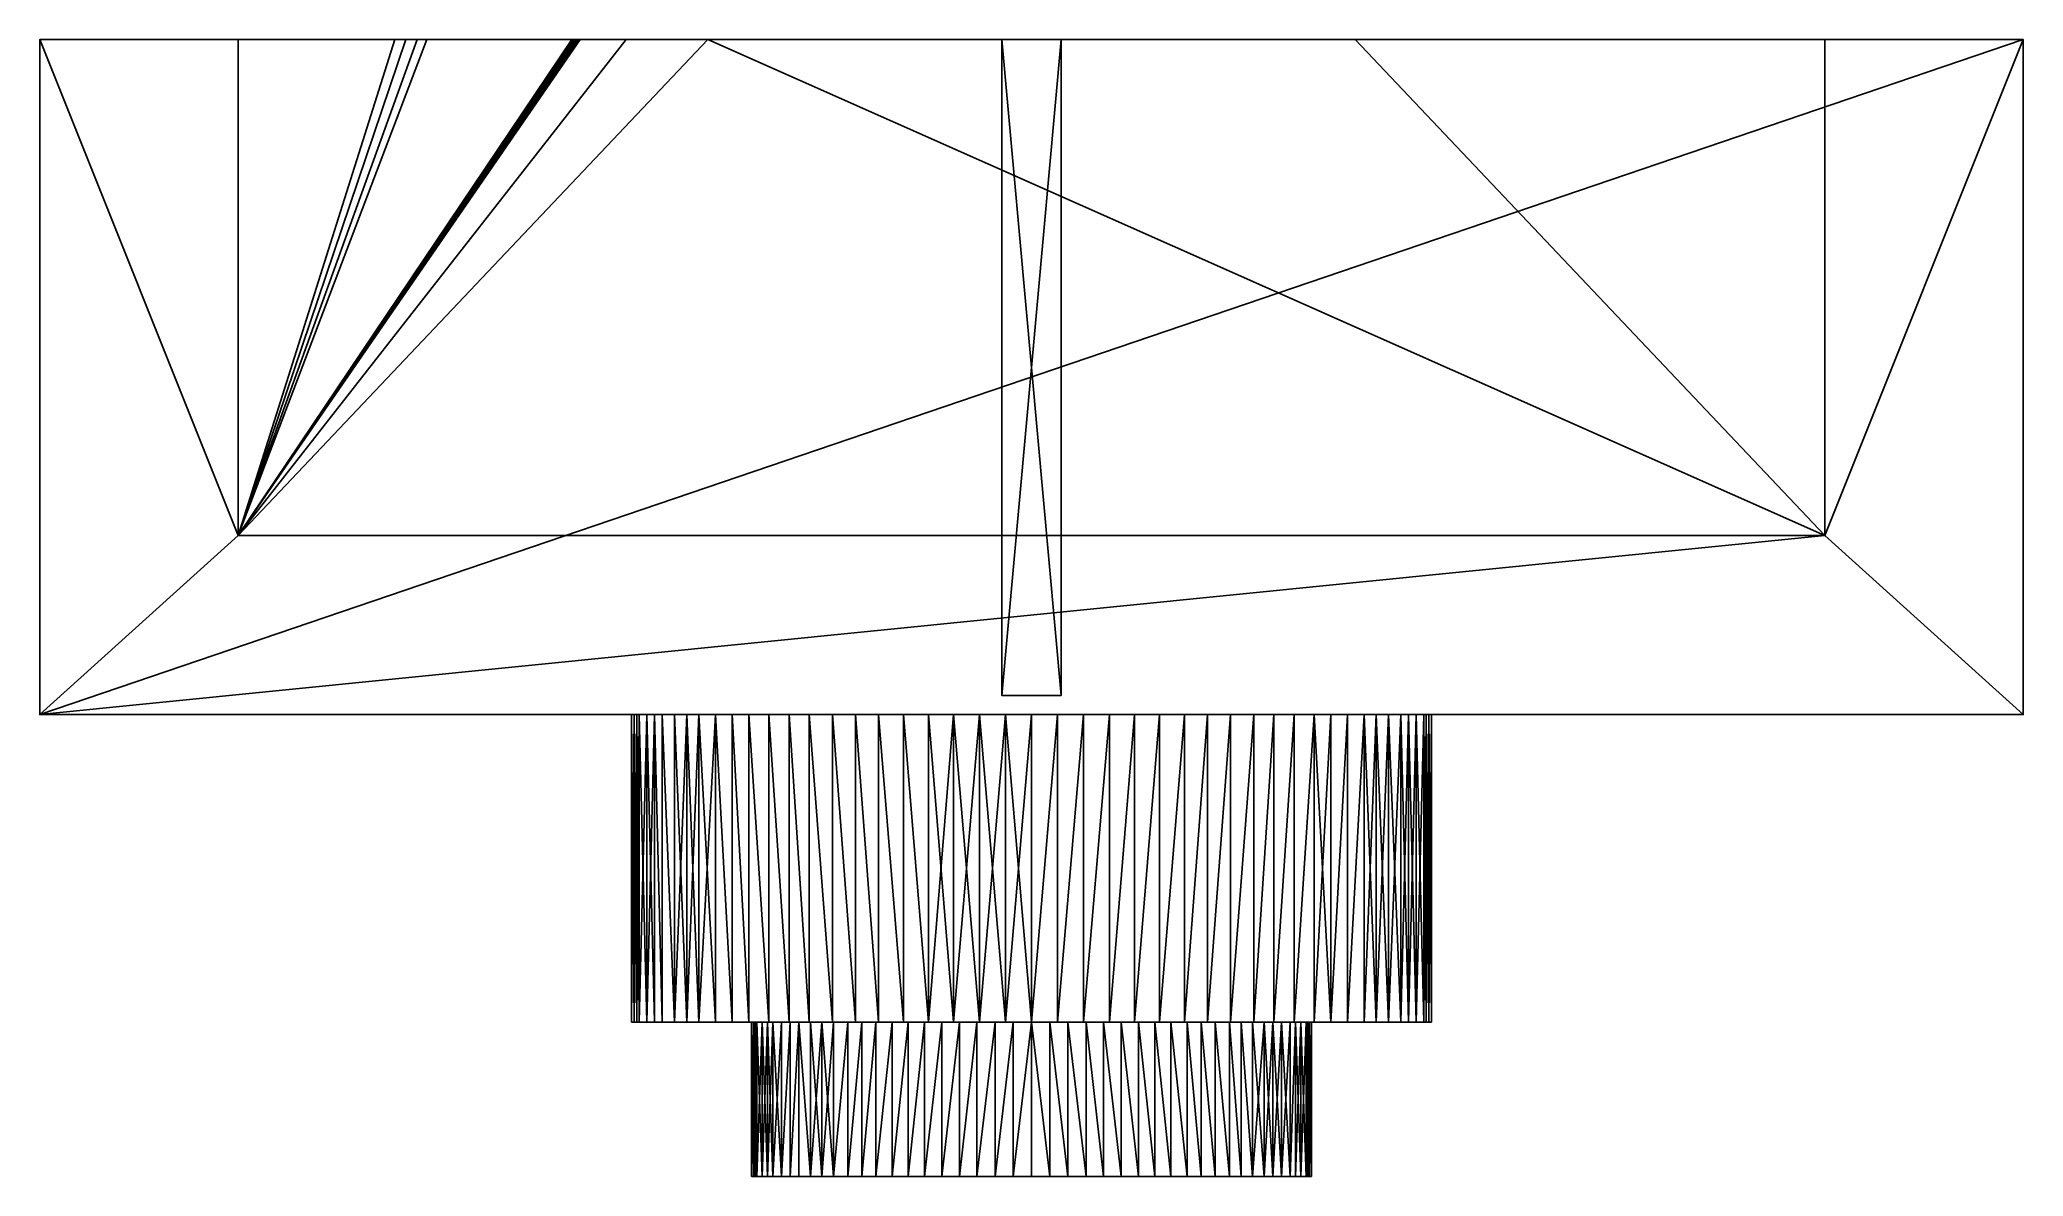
# Model space of a CAD drawing. Header units: metres. Extents: x 7.6 to 9.1, y -1.05 to -0.19.
import ezdxf

# ---------------------------------------------------------------- set-up
doc = ezdxf.new("R2010")
doc.units = ezdxf.units.M

msp = doc.modelspace()

# ---------------------------------------------------------------- linework, layer by layer
for points in [[(7.603333, -0.187565, -0.024101), (7.603333, -0.698058, -0.024101), (7.753333, -0.562565, -0.024101)], [(7.753333, -0.562565, -0.024101), (7.753333, -0.187565, -0.024101), (7.603333, -0.187565, -0.024101)], [(7.603333, -0.698058, -0.024101), (7.603333, -0.187565, -0.024101), (7.603333, -0.187565, -1.224101)], [(7.603333, -0.187565, -1.224101), (7.603333, -0.698058, -1.224101), (7.603333, -0.698058, -0.024101)], [(7.603333, -0.698058, -1.224101), (7.603333, -0.187565, -1.224101), (9.103333, -0.187565, -1.224101)], [(9.103333, -0.187565, -1.224101), (9.103333, -0.698058, -1.224101), (7.603333, -0.698058, -1.224101)], [(9.103333, -0.187565, -1.224101), (7.603333, -0.187565, -1.224101), (8.59807, -0.187565, -1.074101)], [(7.603333, -0.187565, -1.224101), (8.012138, -0.187565, -1.074101), (8.046812, -0.187565, -1.074101)], [(8.046812, -0.187565, -1.074101), (8.108597, -0.187565, -1.074101), (7.603333, -0.187565, -1.224101)], [(7.603333, -0.187565, -1.224101), (8.011177, -0.187565, -1.074101), (8.011627, -0.187565, -1.074101)], [(8.011627, -0.187565, -1.074101), (8.012138, -0.187565, -1.074101), (7.603333, -0.187565, -1.224101)], [(7.603333, -0.187565, -1.224101), (8.008516, -0.187565, -1.074101), (8.009971, -0.187565, -1.074101)], [(8.009971, -0.187565, -1.074101), (8.011177, -0.187565, -1.074101), (7.603333, -0.187565, -1.224101)], [(7.603333, -0.187565, -1.224101), (8.00583, -0.187565, -1.074101), (8.007055, -0.187565, -1.074101)], [(8.007055, -0.187565, -1.074101), (8.008516, -0.187565, -1.074101), (7.603333, -0.187565, -1.224101)], [(7.603333, -0.187565, -1.224101), (7.888876, -0.187565, -1.074101), (7.896036, -0.187565, -1.074101)], [(7.896036, -0.187565, -1.074101), (8.00583, -0.187565, -1.074101), (7.603333, -0.187565, -1.224101)], [(7.603333, -0.187565, -1.224101), (7.871849, -0.187565, -1.074101), (7.88034, -0.187565, -1.074101)], [(7.88034, -0.187565, -1.074101), (7.888876, -0.187565, -1.074101), (7.603333, -0.187565, -1.224101)], [(7.603333, -0.187565, -1.224101), (7.753333, -0.187565, -1.074101), (7.871849, -0.187565, -1.074101)], [(7.603333, -0.187565, -1.224101), (7.603333, -0.187565, -0.024101), (7.753333, -0.187565, -0.543332)], [(7.753333, -0.187565, -0.543332), (7.753333, -0.187565, -1.074101), (7.603333, -0.187565, -1.224101)], [(7.603333, -0.187565, -1.224101), (8.108597, -0.187565, -1.074101), (8.59807, -0.187565, -1.074101)], [(7.603333, -0.187565, -0.024101), (7.753333, -0.187565, -0.024101), (7.753333, -0.187565, -0.543332)], [(7.753333, -0.187565, -1.074101), (7.753333, -0.187565, -0.543332), (7.753333, -0.562565, -1.074101)], [(7.753333, -0.562565, -0.024101), (7.753333, -0.562565, -1.074101), (7.753333, -0.187565, -0.543332)], [(7.753333, -0.187565, -0.543332), (7.753333, -0.187565, -0.024101), (7.753333, -0.562565, -0.024101)], [(8.012138, -0.187565, -1.074101), (8.011627, -0.187565, -1.074101), (7.753333, -0.562565, -1.074101)], [(8.011177, -0.187565, -1.074101), (8.009971, -0.187565, -1.074101), (7.753333, -0.562565, -1.074101)], [(8.009971, -0.187565, -1.074101), (8.008516, -0.187565, -1.074101), (7.753333, -0.562565, -1.074101)], [(8.008516, -0.187565, -1.074101), (8.007055, -0.187565, -1.074101), (7.753333, -0.562565, -1.074101)], [(8.007055, -0.187565, -1.074101), (8.00583, -0.187565, -1.074101), (7.753333, -0.562565, -1.074101)], [(8.00583, -0.187565, -1.074101), (7.896036, -0.187565, -1.074101), (7.753333, -0.562565, -1.074101)], [(7.896036, -0.187565, -1.074101), (7.888876, -0.187565, -1.074101), (7.753333, -0.562565, -1.074101)], [(7.888876, -0.187565, -1.074101), (7.88034, -0.187565, -1.074101), (7.753333, -0.562565, -1.074101)], [(7.88034, -0.187565, -1.074101), (7.871849, -0.187565, -1.074101), (7.753333, -0.562565, -1.074101)], [(8.011627, -0.187565, -1.074101), (8.011177, -0.187565, -1.074101), (7.753333, -0.562565, -1.074101)], [(8.046812, -0.187565, -1.074101), (8.012138, -0.187565, -1.074101), (7.753333, -0.562565, -1.074101)], [(8.108597, -0.187565, -1.074101), (8.046812, -0.187565, -1.074101), (7.753333, -0.562565, -1.074101)], [(8.108597, -0.187565, -1.074101), (7.753333, -0.562565, -1.074101), (8.953334, -0.562565, -1.074101)], [(7.871849, -0.187565, -1.074101), (7.753333, -0.187565, -1.074101), (7.753333, -0.562565, -1.074101)], [(8.953334, -0.562565, -1.074101), (8.59807, -0.187565, -1.074101), (8.108597, -0.187565, -1.074101)], [(8.330833, -0.187565, -0.974101), (8.330833, -0.683565, -0.974101), (8.330833, -0.683565, -0.074101)], [(8.330833, -0.683565, -0.074101), (8.330833, -0.187565, -0.074101), (8.330833, -0.187565, -0.974101)], [(8.330833, -0.187565, -0.074101), (8.375834, -0.187565, -0.074101), (8.375834, -0.187565, -0.974101)], [(8.375834, -0.187565, -0.974101), (8.330833, -0.187565, -0.974101), (8.330833, -0.187565, -0.074101)], [(8.330833, -0.683565, -0.974101), (8.330833, -0.187565, -0.974101), (8.375834, -0.187565, -0.974101)], [(8.375834, -0.187565, -0.974101), (8.375834, -0.683565, -0.974101), (8.330833, -0.683565, -0.974101)], [(8.375834, -0.683565, -0.074101), (8.375834, -0.187565, -0.074101), (8.330833, -0.187565, -0.074101)], [(8.330833, -0.187565, -0.074101), (8.330833, -0.683565, -0.074101), (8.375834, -0.683565, -0.074101)], [(8.375834, -0.187565, -0.074101), (8.375834, -0.683565, -0.074101), (8.375834, -0.683565, -0.974101)], [(8.375834, -0.683565, -0.974101), (8.375834, -0.187565, -0.974101), (8.375834, -0.187565, -0.074101)], [(8.59807, -0.187565, -1.074101), (8.953334, -0.187565, -1.074101), (9.103333, -0.187565, -1.224101)], [(8.953334, -0.187565, -1.074101), (8.59807, -0.187565, -1.074101), (8.953334, -0.562565, -1.074101)], [(9.103333, -0.187565, -0.024101), (8.953334, -0.187565, -0.024101), (8.953334, -0.562565, -0.024101)], [(8.953334, -0.562565, -0.024101), (9.103333, -0.698058, -0.024101), (9.103333, -0.187565, -0.024101)], [(8.953334, -0.187565, -0.543332), (9.103333, -0.187565, -0.024101), (9.103333, -0.187565, -1.224101)], [(9.103333, -0.187565, -1.224101), (8.953334, -0.187565, -1.074101), (8.953334, -0.187565, -0.543332)], [(8.953334, -0.187565, -0.024101), (9.103333, -0.187565, -0.024101), (8.953334, -0.187565, -0.543332)], [(8.953334, -0.187565, -0.543332), (8.953334, -0.187565, -1.074101), (8.953334, -0.562565, -1.074101)], [(8.953334, -0.562565, -0.024101), (8.953334, -0.187565, -0.024101), (8.953334, -0.187565, -0.543332)], [(8.953334, -0.187565, -0.543332), (8.953334, -0.562565, -1.074101), (8.953334, -0.562565, -0.024101)], [(9.103333, -0.698058, -1.224101), (9.103333, -0.187565, -1.224101), (9.103333, -0.187565, -0.024101)], [(9.103333, -0.187565, -0.024101), (9.103333, -0.698058, -0.024101), (9.103333, -0.698058, -1.224101)], [(7.603333, -0.698058, -0.024101), (9.103333, -0.698058, -0.024101), (8.953334, -0.562565, -0.024101)], [(8.953334, -0.562565, -0.024101), (7.753333, -0.562565, -0.024101), (7.603333, -0.698058, -0.024101)], [(7.753333, -0.562565, -0.024101), (8.953334, -0.562565, -0.024101), (8.953334, -0.562565, -1.074101)], [(8.953334, -0.562565, -1.074101), (7.753333, -0.562565, -1.074101), (7.753333, -0.562565, -0.024101)], [(8.330833, -0.683565, -0.974101), (8.375834, -0.683565, -0.974101), (8.375834, -0.683565, -0.074101)], [(8.375834, -0.683565, -0.074101), (8.330833, -0.683565, -0.074101), (8.330833, -0.683565, -0.974101)], [(8.185328, -0.698058, -0.222665), (7.603333, -0.698058, -0.024101), (8.154778, -0.698058, -0.247737)], [(7.603333, -0.698058, -0.024101), (8.126967, -0.698058, -0.275547), (8.139504, -0.698058, -0.260273)], [(7.603333, -0.698058, -0.024101), (8.101897, -0.698058, -0.306097), (8.114432, -0.698058, -0.290822)], [(8.114432, -0.698058, -0.290822), (8.126967, -0.698058, -0.275547), (7.603333, -0.698058, -0.024101)], [(8.073952, -0.698058, -0.358378), (7.603333, -0.698058, -0.024101), (8.056744, -0.698058, -0.415107)], [(8.052871, -0.698058, -0.493766), (7.603333, -0.698058, -0.024101), (8.054808, -0.698058, -0.513432)], [(8.050934, -0.698058, -0.474101), (7.603333, -0.698058, -0.024101), (8.052871, -0.698058, -0.493766)], [(7.603333, -0.698058, -0.024101), (8.06248, -0.698058, -0.552006), (8.056744, -0.698058, -0.533097)], [(8.068215, -0.698058, -0.570915), (7.603333, -0.698058, -0.024101), (8.073952, -0.698058, -0.589825)], [(8.06248, -0.698058, -0.552006), (7.603333, -0.698058, -0.024101), (8.068215, -0.698058, -0.570915)], [(7.603333, -0.698058, -0.024101), (7.603333, -0.698058, -1.224101), (8.101897, -0.698058, -0.642106)], [(8.101897, -0.698058, -0.642106), (8.092582, -0.698058, -0.624679), (7.603333, -0.698058, -0.024101)], [(8.202755, -0.698058, -0.21335), (7.603333, -0.698058, -0.024101), (8.185328, -0.698058, -0.222665)], [(7.603333, -0.698058, -1.224101), (8.114433, -0.698058, -0.657381), (8.101897, -0.698058, -0.642106)], [(8.126969, -0.698058, -0.672656), (8.114433, -0.698058, -0.657381), (7.603333, -0.698058, -1.224101)], [(7.603333, -0.698058, -1.224101), (8.139504, -0.698058, -0.687931), (8.126969, -0.698058, -0.672656)], [(7.603333, -0.698058, -1.224101), (8.185329, -0.698058, -0.725538), (8.170053, -0.698058, -0.713002)], [(7.603333, -0.698058, -1.224101), (8.202757, -0.698058, -0.734853), (8.185329, -0.698058, -0.725538)], [(8.202757, -0.698058, -0.734853), (7.603333, -0.698058, -1.224101), (8.23761, -0.698058, -0.753483)], [(8.294337, -0.698058, -0.770691), (7.603333, -0.698058, -1.224101), (8.333668, -0.698058, -0.774565)], [(7.603333, -0.698058, -1.224101), (8.372998, -0.698058, -0.774565), (8.353333, -0.698058, -0.776501)], [(8.412328, -0.698058, -0.770691), (8.392663, -0.698058, -0.772628), (7.603333, -0.698058, -1.224101)], [(8.392663, -0.698058, -0.772628), (8.372998, -0.698058, -0.774565), (7.603333, -0.698058, -1.224101)], [(8.220182, -0.698058, -0.204035), (7.603333, -0.698058, -0.024101), (8.202755, -0.698058, -0.21335)], [(7.603333, -0.698058, -1.224101), (9.103333, -0.698058, -1.224101), (8.469057, -0.698058, -0.753483)], [(8.469057, -0.698058, -0.753483), (8.412328, -0.698058, -0.770691), (7.603333, -0.698058, -1.224101)], [(8.23761, -0.698058, -0.19472), (7.603333, -0.698058, -0.024101), (8.220182, -0.698058, -0.204035)], [(8.275429, -0.698058, -0.183248), (7.603333, -0.698058, -0.024101), (8.23761, -0.698058, -0.19472)], [(8.056744, -0.698058, -0.415107), (7.603333, -0.698058, -0.024101), (8.050934, -0.698058, -0.474101)], [(8.314003, -0.698058, -0.175575), (7.603333, -0.698058, -0.024101), (8.294337, -0.698058, -0.177512)], [(8.101897, -0.698058, -0.306097), (7.603333, -0.698058, -0.024101), (8.092582, -0.698058, -0.323524)], [(7.603333, -0.698058, -0.024101), (8.073952, -0.698058, -0.358378), (8.092582, -0.698058, -0.323524)], [(7.603333, -0.698058, -0.024101), (8.092582, -0.698058, -0.624679), (8.083267, -0.698058, -0.607252)], [(8.083267, -0.698058, -0.607252), (8.073952, -0.698058, -0.589825), (7.603333, -0.698058, -0.024101)], [(8.139504, -0.698058, -0.687931), (7.603333, -0.698058, -1.224101), (8.170053, -0.698058, -0.713002)], [(8.23761, -0.698058, -0.753483), (7.603333, -0.698058, -1.224101), (8.294337, -0.698058, -0.770691)], [(7.603333, -0.698058, -0.024101), (8.139504, -0.698058, -0.260273), (8.154778, -0.698058, -0.247737)], [(8.294337, -0.698058, -0.177512), (7.603333, -0.698058, -0.024101), (8.275429, -0.698058, -0.183248)], [(7.603333, -0.698058, -1.224101), (8.353333, -0.698058, -0.776501), (8.333668, -0.698058, -0.774565)], [(7.603333, -0.698058, -0.024101), (8.056744, -0.698058, -0.533097), (8.054808, -0.698058, -0.513432)], [(8.353333, -0.698058, -0.171701), (7.603333, -0.698058, -0.024101), (8.333668, -0.698058, -0.173638)], [(7.603333, -0.698058, -0.024101), (8.314003, -0.698058, -0.175575), (8.333668, -0.698058, -0.173638)], [(7.603333, -0.698058, -0.024101), (8.353333, -0.698058, -0.171701), (8.372998, -0.698058, -0.173638)], [(8.372998, -0.698058, -0.173638), (9.103333, -0.698058, -0.024101), (7.603333, -0.698058, -0.024101)], [(8.050934, -0.698058, -0.474101), (8.054808, -0.698058, -0.434771), (8.056744, -0.698058, -0.415107)], [(8.050934, -0.698058, -0.474101), (8.052871, -0.698058, -0.454436), (8.054808, -0.698058, -0.434771)], [(8.052871, -0.930625, -0.454436), (8.052871, -0.698058, -0.454436), (8.050934, -0.698058, -0.474101)], [(8.050934, -0.698058, -0.474101), (8.050934, -0.930625, -0.474101), (8.052871, -0.930625, -0.454436)], [(8.050934, -0.930625, -0.474101), (8.050934, -0.698058, -0.474101), (8.052871, -0.698058, -0.493766)], [(8.052871, -0.698058, -0.493766), (8.052871, -0.930625, -0.493766), (8.050934, -0.930625, -0.474101)], [(8.052871, -0.930625, -0.493766), (8.052871, -0.698058, -0.493766), (8.054808, -0.698058, -0.513432)], [(8.054808, -0.698058, -0.513432), (8.054808, -0.930625, -0.513432), (8.052871, -0.930625, -0.493766)], [(8.052871, -0.698058, -0.454436), (8.052871, -0.930625, -0.454436), (8.054808, -0.930625, -0.434772)], [(8.054808, -0.930625, -0.434772), (8.054808, -0.698058, -0.434771), (8.052871, -0.698058, -0.454436)], [(8.054808, -0.930625, -0.513432), (8.054808, -0.698058, -0.513432), (8.056744, -0.698058, -0.533097)], [(8.056744, -0.698058, -0.533097), (8.056744, -0.930625, -0.533097), (8.054808, -0.930625, -0.513432)], [(8.054808, -0.698058, -0.434771), (8.054808, -0.930625, -0.434772), (8.056744, -0.930625, -0.415107)], [(8.056744, -0.930625, -0.415107), (8.056744, -0.698058, -0.415107), (8.054808, -0.698058, -0.434771)], [(8.056744, -0.698058, -0.415107), (8.06248, -0.698058, -0.396197), (8.073952, -0.698058, -0.358378)], [(8.056744, -0.698058, -0.415107), (8.056744, -0.930625, -0.415107), (8.06248, -0.930625, -0.396197)], [(8.06248, -0.930625, -0.396197), (8.06248, -0.698058, -0.396197), (8.056744, -0.698058, -0.415107)], [(8.056744, -0.930625, -0.533097), (8.056744, -0.698058, -0.533097), (8.06248, -0.698058, -0.552006)], [(8.06248, -0.698058, -0.552006), (8.06248, -0.930625, -0.552006), (8.056744, -0.930625, -0.533097)], [(8.06248, -0.698058, -0.396197), (8.068215, -0.698058, -0.377288), (8.073952, -0.698058, -0.358378)], [(8.06248, -0.930625, -0.552006), (8.06248, -0.698058, -0.552006), (8.068215, -0.698058, -0.570915)], [(8.068215, -0.698058, -0.570915), (8.068215, -0.930625, -0.570915), (8.06248, -0.930625, -0.552006)], [(8.06248, -0.698058, -0.396197), (8.06248, -0.930625, -0.396197), (8.068215, -0.930625, -0.377288)], [(8.068215, -0.930625, -0.377288), (8.068215, -0.698058, -0.377288), (8.06248, -0.698058, -0.396197)], [(8.073952, -0.930625, -0.589825), (8.068215, -0.930625, -0.570915), (8.068215, -0.698058, -0.570915)], [(8.068215, -0.698058, -0.570915), (8.073952, -0.698058, -0.589825), (8.073952, -0.930625, -0.589825)], [(8.068215, -0.698058, -0.377288), (8.068215, -0.930625, -0.377288), (8.073952, -0.930625, -0.358378)], [(8.073952, -0.930625, -0.358378), (8.073952, -0.698058, -0.358378), (8.068215, -0.698058, -0.377288)], [(8.073952, -0.698058, -0.358378), (8.083267, -0.698058, -0.340951), (8.092582, -0.698058, -0.323524)], [(8.083267, -0.930625, -0.340951), (8.083267, -0.698058, -0.340951), (8.073952, -0.698058, -0.358378)], [(8.073952, -0.698058, -0.358378), (8.073952, -0.930625, -0.358378), (8.083267, -0.930625, -0.340951)], [(8.083267, -0.930625, -0.607252), (8.073952, -0.930625, -0.589825), (8.073952, -0.698058, -0.589825)], [(8.073952, -0.698058, -0.589825), (8.083267, -0.698058, -0.607252), (8.083267, -0.930625, -0.607252)], [(8.083267, -0.930625, -0.607252), (8.083267, -0.698058, -0.607252), (8.092582, -0.698058, -0.624679)], [(8.092582, -0.698058, -0.624679), (8.092582, -0.930625, -0.624679), (8.083267, -0.930625, -0.607252)], [(8.092582, -0.930625, -0.323524), (8.092582, -0.698058, -0.323524), (8.083267, -0.698058, -0.340951)], [(8.083267, -0.698058, -0.340951), (8.083267, -0.930625, -0.340951), (8.092582, -0.930625, -0.323524)], [(8.092582, -0.930625, -0.624679), (8.092582, -0.698058, -0.624679), (8.101897, -0.698058, -0.642106)], [(8.101897, -0.698058, -0.642106), (8.101897, -0.930625, -0.642106), (8.092582, -0.930625, -0.624679)], [(8.101897, -0.930625, -0.306097), (8.101897, -0.698058, -0.306097), (8.092582, -0.698058, -0.323524)], [(8.092582, -0.698058, -0.323524), (8.092582, -0.930625, -0.323524), (8.101897, -0.930625, -0.306097)], [(8.114432, -0.930625, -0.290822), (8.114432, -0.698058, -0.290822), (8.101897, -0.698058, -0.306097)], [(8.101897, -0.698058, -0.306097), (8.101897, -0.930625, -0.306097), (8.114432, -0.930625, -0.290822)], [(8.101897, -0.930625, -0.642106), (8.101897, -0.698058, -0.642106), (8.114433, -0.698058, -0.657381)], [(8.114433, -0.698058, -0.657381), (8.114433, -0.930625, -0.657381), (8.101897, -0.930625, -0.642106)], [(8.114432, -0.698058, -0.290822), (8.114432, -0.930625, -0.290822), (8.126969, -0.930625, -0.275548)], [(8.126969, -0.930625, -0.275548), (8.126967, -0.698058, -0.275547), (8.114432, -0.698058, -0.290822)], [(8.126969, -0.930625, -0.672656), (8.114433, -0.930625, -0.657381), (8.114433, -0.698058, -0.657381)], [(8.114433, -0.698058, -0.657381), (8.126969, -0.698058, -0.672656), (8.126969, -0.930625, -0.672656)], [(8.126967, -0.698058, -0.275547), (8.126969, -0.930625, -0.275548), (8.139504, -0.930625, -0.260273)], [(8.139504, -0.930625, -0.260273), (8.139504, -0.698058, -0.260273), (8.126967, -0.698058, -0.275547)], [(8.139504, -0.930625, -0.687931), (8.126969, -0.930625, -0.672656), (8.126969, -0.698058, -0.672656)], [(8.126969, -0.698058, -0.672656), (8.139504, -0.698058, -0.687931), (8.139504, -0.930625, -0.687931)], [(8.170053, -0.698058, -0.713002), (8.154779, -0.698058, -0.700466), (8.139504, -0.698058, -0.687931)], [(8.154778, -0.930625, -0.247737), (8.154778, -0.698058, -0.247737), (8.139504, -0.698058, -0.260273)], [(8.139504, -0.698058, -0.260273), (8.139504, -0.930625, -0.260273), (8.154778, -0.930625, -0.247737)], [(8.154779, -0.930625, -0.700466), (8.139504, -0.930625, -0.687931), (8.139504, -0.698058, -0.687931)], [(8.139504, -0.698058, -0.687931), (8.154779, -0.698058, -0.700466), (8.154779, -0.930625, -0.700466)], [(8.154778, -0.698058, -0.247737), (8.170053, -0.698058, -0.235201), (8.185328, -0.698058, -0.222665)], [(8.170053, -0.930625, -0.235201), (8.170053, -0.698058, -0.235201), (8.154778, -0.698058, -0.247737)], [(8.154778, -0.698058, -0.247737), (8.154778, -0.930625, -0.247737), (8.170053, -0.930625, -0.235201)], [(8.170053, -0.930625, -0.713002), (8.154779, -0.930625, -0.700466), (8.154779, -0.698058, -0.700466)], [(8.154779, -0.698058, -0.700466), (8.170053, -0.698058, -0.713002), (8.170053, -0.930625, -0.713002)], [(8.185329, -0.930625, -0.725538), (8.170053, -0.930625, -0.713002), (8.170053, -0.698058, -0.713002)], [(8.170053, -0.698058, -0.713002), (8.185329, -0.698058, -0.725538), (8.185329, -0.930625, -0.725538)], [(8.185328, -0.930625, -0.222665), (8.185328, -0.698058, -0.222665), (8.170053, -0.698058, -0.235201)], [(8.170053, -0.698058, -0.235201), (8.170053, -0.930625, -0.235201), (8.185328, -0.930625, -0.222665)], [(8.202755, -0.930625, -0.21335), (8.202755, -0.698058, -0.21335), (8.185328, -0.698058, -0.222665)], [(8.185328, -0.698058, -0.222665), (8.185328, -0.930625, -0.222665), (8.202755, -0.930625, -0.21335)], [(8.202757, -0.930625, -0.734853), (8.185329, -0.930625, -0.725538), (8.185329, -0.698058, -0.725538)], [(8.185329, -0.698058, -0.725538), (8.202757, -0.698058, -0.734853), (8.202757, -0.930625, -0.734853)], [(8.220182, -0.930625, -0.204035), (8.220182, -0.698058, -0.204035), (8.202755, -0.698058, -0.21335)], [(8.202755, -0.698058, -0.21335), (8.202755, -0.930625, -0.21335), (8.220182, -0.930625, -0.204035)], [(8.23761, -0.698058, -0.753483), (8.220183, -0.698058, -0.744168), (8.202757, -0.698058, -0.734853)], [(8.220183, -0.930625, -0.744168), (8.202757, -0.930625, -0.734853), (8.202757, -0.698058, -0.734853)], [(8.202757, -0.698058, -0.734853), (8.220183, -0.698058, -0.744168), (8.220183, -0.930625, -0.744168)], [(8.23761, -0.930625, -0.19472), (8.23761, -0.698058, -0.19472), (8.220182, -0.698058, -0.204035)], [(8.220182, -0.698058, -0.204035), (8.220182, -0.930625, -0.204035), (8.23761, -0.930625, -0.19472)], [(8.23761, -0.930625, -0.753483), (8.220183, -0.930625, -0.744168), (8.220183, -0.698058, -0.744168)], [(8.220183, -0.698058, -0.744168), (8.23761, -0.698058, -0.753483), (8.23761, -0.930625, -0.753483)], [(8.23761, -0.698058, -0.19472), (8.256519, -0.698058, -0.188984), (8.275429, -0.698058, -0.183248)], [(8.294337, -0.698058, -0.770691), (8.256519, -0.698058, -0.759219), (8.23761, -0.698058, -0.753483)], [(8.256519, -0.930625, -0.188984), (8.256519, -0.698058, -0.188984), (8.23761, -0.698058, -0.19472)], [(8.23761, -0.698058, -0.19472), (8.23761, -0.930625, -0.19472), (8.256519, -0.930625, -0.188984)], [(8.256519, -0.930625, -0.759219), (8.23761, -0.930625, -0.753483), (8.23761, -0.698058, -0.753483)], [(8.23761, -0.698058, -0.753483), (8.256519, -0.698058, -0.759219), (8.256519, -0.930625, -0.759219)], [(8.294337, -0.698058, -0.770691), (8.275429, -0.698058, -0.764955), (8.256519, -0.698058, -0.759219)], [(8.275429, -0.930625, -0.764955), (8.256519, -0.930625, -0.759219), (8.256519, -0.698058, -0.759219)], [(8.256519, -0.698058, -0.759219), (8.275429, -0.698058, -0.764955), (8.275429, -0.930625, -0.764955)], [(8.275429, -0.930625, -0.183248), (8.275429, -0.698058, -0.183248), (8.256519, -0.698058, -0.188984)], [(8.256519, -0.698058, -0.188984), (8.256519, -0.930625, -0.188984), (8.275429, -0.930625, -0.183248)], [(8.294337, -0.698058, -0.770691), (8.294339, -0.930625, -0.770691), (8.275429, -0.930625, -0.764955)], [(8.275429, -0.930625, -0.764955), (8.275429, -0.698058, -0.764955), (8.294337, -0.698058, -0.770691)], [(8.294337, -0.930625, -0.177512), (8.294337, -0.698058, -0.177512), (8.275429, -0.698058, -0.183248)], [(8.275429, -0.698058, -0.183248), (8.275429, -0.930625, -0.183248), (8.294337, -0.930625, -0.177512)], [(8.333668, -0.698058, -0.774565), (8.314004, -0.698058, -0.772628), (8.294337, -0.698058, -0.770691)], [(8.314003, -0.930625, -0.175575), (8.314003, -0.698058, -0.175575), (8.294337, -0.698058, -0.177512)], [(8.294337, -0.698058, -0.177512), (8.294337, -0.930625, -0.177512), (8.314003, -0.930625, -0.175575)], [(8.294339, -0.930625, -0.770691), (8.294337, -0.698058, -0.770691), (8.314004, -0.698058, -0.772628)], [(8.314004, -0.698058, -0.772628), (8.314004, -0.930625, -0.772628), (8.294339, -0.930625, -0.770691)], [(8.333668, -0.930625, -0.173638), (8.333668, -0.698058, -0.173638), (8.314003, -0.698058, -0.175575)], [(8.314003, -0.698058, -0.175575), (8.314003, -0.930625, -0.175575), (8.333668, -0.930625, -0.173638)], [(8.333668, -0.698058, -0.774565), (8.333669, -0.930625, -0.774565), (8.314004, -0.930625, -0.772628)], [(8.314004, -0.930625, -0.772628), (8.314004, -0.698058, -0.772628), (8.333668, -0.698058, -0.774565)], [(8.333669, -0.930625, -0.774565), (8.333668, -0.698058, -0.774565), (8.353333, -0.698058, -0.776501)], [(8.353333, -0.930625, -0.171701), (8.353333, -0.698058, -0.171701), (8.333668, -0.698058, -0.173638)], [(8.333668, -0.698058, -0.173638), (8.333668, -0.930625, -0.173638), (8.353333, -0.930625, -0.171701)], [(8.353333, -0.698058, -0.776501), (8.353333, -0.930625, -0.776501), (8.333669, -0.930625, -0.774565)], [(8.353333, -0.930625, -0.171701), (8.372998, -0.930625, -0.173638), (8.372998, -0.698058, -0.173638)], [(8.372998, -0.698058, -0.173638), (8.353333, -0.698058, -0.171701), (8.353333, -0.930625, -0.171701)], [(8.353333, -0.930625, -0.776501), (8.353333, -0.698058, -0.776501), (8.372998, -0.698058, -0.774565)], [(8.372998, -0.698058, -0.774565), (8.372999, -0.930625, -0.774565), (8.353333, -0.930625, -0.776501)], [(9.103333, -0.698058, -0.024101), (8.372998, -0.698058, -0.173638), (8.392663, -0.698058, -0.175575)], [(8.372999, -0.930625, -0.774565), (8.372998, -0.698058, -0.774565), (8.392663, -0.698058, -0.772628)], [(8.372998, -0.930625, -0.173638), (8.392663, -0.930625, -0.175575), (8.392663, -0.698058, -0.175575)], [(8.392663, -0.698058, -0.175575), (8.372998, -0.698058, -0.173638), (8.372998, -0.930625, -0.173638)], [(8.392663, -0.698058, -0.772628), (8.392664, -0.930625, -0.772628), (8.372999, -0.930625, -0.774565)], [(8.392663, -0.698058, -0.175575), (8.412328, -0.698058, -0.177512), (9.103333, -0.698058, -0.024101)], [(8.392664, -0.930625, -0.772628), (8.392663, -0.698058, -0.772628), (8.412328, -0.698058, -0.770691)], [(8.392663, -0.930625, -0.175575), (8.412328, -0.930625, -0.177512), (8.412328, -0.698058, -0.177512)], [(8.412328, -0.698058, -0.177512), (8.392663, -0.698058, -0.175575), (8.392663, -0.930625, -0.175575)], [(8.412328, -0.698058, -0.770691), (8.41233, -0.930625, -0.770691), (8.392664, -0.930625, -0.772628)], [(9.103333, -0.698058, -0.024101), (8.412328, -0.698058, -0.177512), (8.450148, -0.698058, -0.188984)], [(8.469057, -0.698058, -0.753483), (8.450148, -0.698058, -0.759219), (8.412328, -0.698058, -0.770691)], [(8.450148, -0.698058, -0.759219), (8.431238, -0.698058, -0.764955), (8.412328, -0.698058, -0.770691)], [(8.412328, -0.930625, -0.177512), (8.431237, -0.930625, -0.183248), (8.431237, -0.698058, -0.183248)], [(8.431237, -0.698058, -0.183248), (8.412328, -0.698058, -0.177512), (8.412328, -0.930625, -0.177512)], [(8.41233, -0.930625, -0.770691), (8.412328, -0.698058, -0.770691), (8.431238, -0.698058, -0.764955)], [(8.431238, -0.698058, -0.764955), (8.431238, -0.930625, -0.764955), (8.41233, -0.930625, -0.770691)], [(8.431237, -0.930625, -0.183248), (8.450148, -0.930625, -0.188984), (8.450148, -0.698058, -0.188984)], [(8.450148, -0.698058, -0.188984), (8.431237, -0.698058, -0.183248), (8.431237, -0.930625, -0.183248)], [(8.431238, -0.930625, -0.764955), (8.431238, -0.698058, -0.764955), (8.450148, -0.698058, -0.759219)], [(8.450148, -0.698058, -0.759219), (8.450148, -0.930625, -0.759219), (8.431238, -0.930625, -0.764955)], [(8.450148, -0.698058, -0.188984), (8.469056, -0.698058, -0.19472), (9.103333, -0.698058, -0.024101)], [(8.450148, -0.930625, -0.759219), (8.450148, -0.698058, -0.759219), (8.469057, -0.698058, -0.753483)], [(8.469057, -0.698058, -0.753483), (8.469057, -0.930625, -0.753483), (8.450148, -0.930625, -0.759219)], [(8.450148, -0.930625, -0.188984), (8.469056, -0.930625, -0.19472), (8.469056, -0.698058, -0.19472)], [(8.469056, -0.698058, -0.19472), (8.450148, -0.698058, -0.188984), (8.450148, -0.930625, -0.188984)], [(8.469056, -0.698058, -0.19472), (8.486484, -0.698058, -0.204035), (9.103333, -0.698058, -0.024101)], [(8.469056, -0.930625, -0.19472), (8.486484, -0.930625, -0.204035), (8.486484, -0.698058, -0.204035)], [(8.486484, -0.698058, -0.204035), (8.469056, -0.698058, -0.19472), (8.469056, -0.930625, -0.19472)], [(8.50391, -0.698058, -0.734853), (8.486484, -0.698058, -0.744168), (8.469057, -0.698058, -0.753483)], [(8.469057, -0.698058, -0.753483), (9.103333, -0.698058, -1.224101), (8.50391, -0.698058, -0.734853)], [(8.469057, -0.930625, -0.753483), (8.469057, -0.698058, -0.753483), (8.486484, -0.698058, -0.744168)], [(8.486484, -0.698058, -0.744168), (8.486484, -0.930625, -0.744168), (8.469057, -0.930625, -0.753483)], [(8.486484, -0.698058, -0.204035), (8.50391, -0.698058, -0.21335), (9.103333, -0.698058, -0.024101)], [(8.486484, -0.930625, -0.744168), (8.486484, -0.698058, -0.744168), (8.50391, -0.698058, -0.734853)], [(8.50391, -0.698058, -0.734853), (8.50391, -0.930625, -0.734853), (8.486484, -0.930625, -0.744168)], [(8.486484, -0.930625, -0.204035), (8.50391, -0.930625, -0.21335), (8.50391, -0.698058, -0.21335)], [(8.50391, -0.698058, -0.21335), (8.486484, -0.698058, -0.204035), (8.486484, -0.930625, -0.204035)], [(9.103333, -0.698058, -1.224101), (8.521338, -0.698058, -0.725538), (8.50391, -0.698058, -0.734853)], [(9.103333, -0.698058, -0.024101), (8.50391, -0.698058, -0.21335), (8.521338, -0.698058, -0.222665)], [(8.50391, -0.930625, -0.734853), (8.50391, -0.698058, -0.734853), (8.521338, -0.698058, -0.725538)], [(8.521338, -0.698058, -0.725538), (8.521338, -0.930625, -0.725538), (8.50391, -0.930625, -0.734853)], [(8.50391, -0.930625, -0.21335), (8.521338, -0.930625, -0.222665), (8.521338, -0.698058, -0.222665)], [(8.521338, -0.698058, -0.222665), (8.50391, -0.698058, -0.21335), (8.50391, -0.930625, -0.21335)], [(9.103333, -0.698058, -1.224101), (8.536613, -0.698058, -0.713002), (8.521338, -0.698058, -0.725538)], [(8.521338, -0.698058, -0.222665), (8.551888, -0.698058, -0.247736), (8.567163, -0.698058, -0.260272)], [(8.567163, -0.698058, -0.260272), (9.103333, -0.698058, -0.024101), (8.521338, -0.698058, -0.222665)], [(8.521338, -0.698058, -0.222665), (8.536613, -0.698058, -0.235201), (8.551888, -0.698058, -0.247736)], [(8.521338, -0.930625, -0.222665), (8.536613, -0.930625, -0.235201), (8.536613, -0.698058, -0.235201)], [(8.536613, -0.698058, -0.235201), (8.521338, -0.698058, -0.222665), (8.521338, -0.930625, -0.222665)], [(8.521338, -0.930625, -0.725538), (8.521338, -0.698058, -0.725538), (8.536613, -0.698058, -0.713002)], [(8.536613, -0.698058, -0.713002), (8.536613, -0.930625, -0.713002), (8.521338, -0.930625, -0.725538)], [(8.567163, -0.698058, -0.68793), (8.551888, -0.698058, -0.700466), (8.536613, -0.698058, -0.713002)], [(8.536613, -0.698058, -0.713002), (9.103333, -0.698058, -1.224101), (8.567163, -0.698058, -0.68793)], [(8.536613, -0.930625, -0.713002), (8.536613, -0.698058, -0.713002), (8.551888, -0.698058, -0.700466)], [(8.551888, -0.698058, -0.700466), (8.551888, -0.930625, -0.700466), (8.536613, -0.930625, -0.713002)], [(8.536613, -0.930625, -0.235201), (8.551888, -0.930625, -0.247736), (8.551888, -0.698058, -0.247736)], [(8.551888, -0.698058, -0.247736), (8.536613, -0.698058, -0.235201), (8.536613, -0.930625, -0.235201)], [(8.551888, -0.930625, -0.700466), (8.551888, -0.698058, -0.700466), (8.567163, -0.698058, -0.68793)], [(8.567163, -0.698058, -0.68793), (8.567163, -0.930625, -0.68793), (8.551888, -0.930625, -0.700466)], [(8.551888, -0.930625, -0.247736), (8.567163, -0.930625, -0.260272), (8.567163, -0.698058, -0.260272)], [(8.567163, -0.698058, -0.260272), (8.551888, -0.698058, -0.247736), (8.551888, -0.930625, -0.247736)], [(8.567163, -0.698058, -0.260272), (8.579698, -0.698058, -0.275547), (8.592234, -0.698058, -0.290822)], [(8.592234, -0.698058, -0.290822), (9.103333, -0.698058, -0.024101), (8.567163, -0.698058, -0.260272)], [(8.60477, -0.698058, -0.642106), (8.579698, -0.698058, -0.672656), (8.567163, -0.698058, -0.68793)], [(8.567163, -0.698058, -0.68793), (9.103333, -0.698058, -1.224101), (8.60477, -0.698058, -0.642106)], [(8.579698, -0.930625, -0.275547), (8.579698, -0.698058, -0.275547), (8.567163, -0.698058, -0.260272)], [(8.567163, -0.698058, -0.260272), (8.567163, -0.930625, -0.260272), (8.579698, -0.930625, -0.275547)], [(8.567163, -0.930625, -0.68793), (8.567163, -0.698058, -0.68793), (8.579698, -0.698058, -0.672656)], [(8.579698, -0.698058, -0.672656), (8.579698, -0.930625, -0.672656), (8.567163, -0.930625, -0.68793)], [(8.60477, -0.698058, -0.642106), (8.592234, -0.698058, -0.657381), (8.579698, -0.698058, -0.672656)], [(8.579698, -0.930625, -0.672656), (8.579698, -0.698058, -0.672656), (8.592234, -0.698058, -0.657381)], [(8.592234, -0.698058, -0.657381), (8.592234, -0.930625, -0.657381), (8.579698, -0.930625, -0.672656)], [(8.579698, -0.930625, -0.275547), (8.592234, -0.930625, -0.290822), (8.592234, -0.698058, -0.290822)], [(8.592234, -0.698058, -0.290822), (8.579698, -0.698058, -0.275547), (8.579698, -0.930625, -0.275547)], [(9.103333, -0.698058, -0.024101), (8.592234, -0.698058, -0.290822), (8.60477, -0.698058, -0.306097)], [(8.592234, -0.930625, -0.657381), (8.592234, -0.698058, -0.657381), (8.60477, -0.698058, -0.642106)], [(8.60477, -0.698058, -0.642106), (8.60477, -0.930625, -0.642106), (8.592234, -0.930625, -0.657381)], [(8.592234, -0.930625, -0.290822), (8.60477, -0.930625, -0.306097), (8.60477, -0.698058, -0.306097)], [(8.60477, -0.698058, -0.306097), (8.592234, -0.698058, -0.290822), (8.592234, -0.930625, -0.290822)], [(9.103333, -0.698058, -1.224101), (8.614085, -0.698058, -0.624679), (8.60477, -0.698058, -0.642106)], [(8.60477, -0.698058, -0.306097), (8.614084, -0.698058, -0.323524), (8.6234, -0.698058, -0.340951)], [(8.6234, -0.698058, -0.340951), (9.103333, -0.698058, -0.024101), (8.60477, -0.698058, -0.306097)], [(8.614084, -0.930625, -0.323524), (8.614084, -0.698058, -0.323524), (8.60477, -0.698058, -0.306097)], [(8.60477, -0.698058, -0.306097), (8.60477, -0.930625, -0.306097), (8.614084, -0.930625, -0.323524)], [(8.60477, -0.930625, -0.642106), (8.60477, -0.698058, -0.642106), (8.614085, -0.698058, -0.624679)], [(8.614085, -0.698058, -0.624679), (8.614085, -0.930625, -0.624679), (8.60477, -0.930625, -0.642106)], [(8.6234, -0.930625, -0.340951), (8.6234, -0.698058, -0.340951), (8.614084, -0.698058, -0.323524)], [(8.614084, -0.698058, -0.323524), (8.614084, -0.930625, -0.323524), (8.6234, -0.930625, -0.340951)], [(8.6234, -0.698058, -0.607252), (8.614085, -0.698058, -0.624679), (9.103333, -0.698058, -1.224101)], [(8.614085, -0.930625, -0.624679), (8.614085, -0.698058, -0.624679), (8.6234, -0.698058, -0.607252)], [(8.6234, -0.698058, -0.607252), (8.6234, -0.930625, -0.607252), (8.614085, -0.930625, -0.624679)], [(9.103333, -0.698058, -1.224101), (8.632715, -0.698058, -0.589825), (8.6234, -0.698058, -0.607252)], [(9.103333, -0.698058, -0.024101), (8.6234, -0.698058, -0.340951), (8.632715, -0.698058, -0.358378)], [(8.6234, -0.930625, -0.607252), (8.6234, -0.698058, -0.607252), (8.632715, -0.698058, -0.589825)], [(8.632715, -0.698058, -0.589825), (8.632715, -0.930625, -0.589825), (8.6234, -0.930625, -0.607252)], [(8.632715, -0.930625, -0.358378), (8.632715, -0.698058, -0.358378), (8.6234, -0.698058, -0.340951)], [(8.6234, -0.698058, -0.340951), (8.6234, -0.930625, -0.340951), (8.632715, -0.930625, -0.358378)], [(9.103333, -0.698058, -1.224101), (9.103333, -0.698058, -0.024101), (8.632715, -0.698058, -0.358378)], [(8.632715, -0.698058, -0.358378), (8.649923, -0.698058, -0.415106), (9.103333, -0.698058, -1.224101)], [(8.649923, -0.698058, -0.415106), (8.632715, -0.698058, -0.358378), (8.638452, -0.698058, -0.377287)], [(9.103333, -0.698058, -1.224101), (8.638452, -0.698058, -0.570915), (8.632715, -0.698058, -0.589825)], [(8.638452, -0.930625, -0.377287), (8.638452, -0.698058, -0.377287), (8.632715, -0.698058, -0.358378)], [(8.632715, -0.698058, -0.358378), (8.632715, -0.930625, -0.358378), (8.638452, -0.930625, -0.377287)], [(8.632715, -0.930625, -0.589825), (8.632715, -0.698058, -0.589825), (8.638452, -0.698058, -0.570915)], [(8.638452, -0.698058, -0.570915), (8.638452, -0.930625, -0.570915), (8.632715, -0.930625, -0.589825)], [(8.649923, -0.698058, -0.533097), (8.644187, -0.698058, -0.552006), (8.638452, -0.698058, -0.570915)], [(8.638452, -0.698058, -0.570915), (9.103333, -0.698058, -1.224101), (8.649923, -0.698058, -0.533097)], [(8.638452, -0.698058, -0.377287), (8.644187, -0.698058, -0.396197), (8.649923, -0.698058, -0.415106)], [(8.638452, -0.930625, -0.570915), (8.638452, -0.698058, -0.570915), (8.644187, -0.698058, -0.552006)], [(8.644187, -0.698058, -0.552006), (8.644187, -0.930625, -0.552006), (8.638452, -0.930625, -0.570915)], [(8.644187, -0.930625, -0.396197), (8.644187, -0.698058, -0.396197), (8.638452, -0.698058, -0.377287)], [(8.638452, -0.698058, -0.377287), (8.638452, -0.930625, -0.377287), (8.644187, -0.930625, -0.396197)], [(8.644187, -0.930625, -0.552006), (8.644187, -0.698058, -0.552006), (8.649923, -0.698058, -0.533097)], [(8.649923, -0.698058, -0.533097), (8.649923, -0.930625, -0.533097), (8.644187, -0.930625, -0.552006)], [(8.649923, -0.930625, -0.415106), (8.649923, -0.698058, -0.415106), (8.644187, -0.698058, -0.396197)], [(8.644187, -0.698058, -0.396197), (8.644187, -0.930625, -0.396197), (8.649923, -0.930625, -0.415106)], [(9.103333, -0.698058, -1.224101), (8.649923, -0.698058, -0.415106), (8.653796, -0.698058, -0.454436)], [(8.655733, -0.698058, -0.474101), (8.651859, -0.698058, -0.513431), (8.649923, -0.698058, -0.533097)], [(8.649923, -0.698058, -0.533097), (9.103333, -0.698058, -1.224101), (8.655733, -0.698058, -0.474101)], [(8.649923, -0.698058, -0.415106), (8.651859, -0.698058, -0.434771), (8.653796, -0.698058, -0.454436)], [(8.651859, -0.930625, -0.434771), (8.651859, -0.698058, -0.434771), (8.649923, -0.698058, -0.415106)], [(8.649923, -0.698058, -0.415106), (8.649923, -0.930625, -0.415106), (8.651859, -0.930625, -0.434771)], [(8.649923, -0.930625, -0.533097), (8.649923, -0.698058, -0.533097), (8.651859, -0.698058, -0.513431)], [(8.651859, -0.698058, -0.513431), (8.651859, -0.930625, -0.513431), (8.649923, -0.930625, -0.533097)], [(8.655733, -0.698058, -0.474101), (8.653796, -0.698058, -0.493766), (8.651859, -0.698058, -0.513431)], [(8.651859, -0.930625, -0.513431), (8.651859, -0.698058, -0.513431), (8.653796, -0.698058, -0.493766)], [(8.653796, -0.698058, -0.493766), (8.653796, -0.930625, -0.493766), (8.651859, -0.930625, -0.513431)], [(8.653796, -0.930625, -0.454436), (8.653796, -0.698058, -0.454436), (8.651859, -0.698058, -0.434771)], [(8.651859, -0.698058, -0.434771), (8.651859, -0.930625, -0.434771), (8.653796, -0.930625, -0.454436)], [(8.653796, -0.698058, -0.454436), (8.655733, -0.698058, -0.474101), (9.103333, -0.698058, -1.224101)], [(8.653796, -0.930625, -0.493766), (8.653796, -0.698058, -0.493766), (8.655733, -0.698058, -0.474101)], [(8.655733, -0.698058, -0.474101), (8.655733, -0.930625, -0.474101), (8.653796, -0.930625, -0.493766)], [(8.655733, -0.930625, -0.474101), (8.655733, -0.698058, -0.474101), (8.653796, -0.698058, -0.454436)], [(8.653796, -0.698058, -0.454436), (8.653796, -0.930625, -0.454436), (8.655733, -0.930625, -0.474101)], [(8.141654, -0.930625, -0.474101), (8.050934, -0.930625, -0.474101), (8.052871, -0.930625, -0.493766)], [(8.052871, -0.930625, -0.454436), (8.050934, -0.930625, -0.474101), (8.141654, -0.930625, -0.474101)], [(8.052871, -0.930625, -0.493766), (8.143009, -0.930625, -0.487867), (8.141654, -0.930625, -0.474101)], [(8.143009, -0.930625, -0.487867), (8.052871, -0.930625, -0.493766), (8.054808, -0.930625, -0.513432)], [(8.141654, -0.930625, -0.474101), (8.143009, -0.930625, -0.460336), (8.052871, -0.930625, -0.454436)], [(8.054808, -0.930625, -0.434772), (8.052871, -0.930625, -0.454436), (8.143009, -0.930625, -0.460336)], [(8.054808, -0.930625, -0.513432), (8.056744, -0.930625, -0.533097), (8.14572, -0.930625, -0.515398)], [(8.14572, -0.930625, -0.515398), (8.144365, -0.930625, -0.501633), (8.054808, -0.930625, -0.513432)], [(8.054808, -0.930625, -0.513432), (8.144365, -0.930625, -0.501633), (8.143009, -0.930625, -0.487867)], [(8.14572, -0.930625, -0.432805), (8.056744, -0.930625, -0.415107), (8.054808, -0.930625, -0.434772)], [(8.054808, -0.930625, -0.434772), (8.144365, -0.930625, -0.446571), (8.14572, -0.930625, -0.432805)], [(8.143009, -0.930625, -0.460336), (8.144365, -0.930625, -0.446571), (8.054808, -0.930625, -0.434772)], [(8.14572, -0.930625, -0.515398), (8.056744, -0.930625, -0.533097), (8.06248, -0.930625, -0.552006)], [(8.06248, -0.930625, -0.396197), (8.056744, -0.930625, -0.415107), (8.14572, -0.930625, -0.432805)], [(8.06248, -0.930625, -0.552006), (8.149736, -0.930625, -0.528635), (8.14572, -0.930625, -0.515398)], [(8.06248, -0.930625, -0.552006), (8.068215, -0.930625, -0.570915), (8.153751, -0.930625, -0.541871)], [(8.153751, -0.930625, -0.541871), (8.149736, -0.930625, -0.528635), (8.06248, -0.930625, -0.552006)], [(8.14572, -0.930625, -0.432805), (8.149736, -0.930625, -0.419568), (8.06248, -0.930625, -0.396197)], [(8.06248, -0.930625, -0.396197), (8.149736, -0.930625, -0.419568), (8.153751, -0.930625, -0.406332)], [(8.153751, -0.930625, -0.406332), (8.068215, -0.930625, -0.377288), (8.06248, -0.930625, -0.396197)], [(8.068215, -0.930625, -0.570915), (8.073952, -0.930625, -0.589825), (8.157766, -0.930625, -0.555108)], [(8.157766, -0.930625, -0.555108), (8.153751, -0.930625, -0.541871), (8.068215, -0.930625, -0.570915)], [(8.157766, -0.930625, -0.393095), (8.073952, -0.930625, -0.358378), (8.068215, -0.930625, -0.377288)], [(8.068215, -0.930625, -0.377288), (8.153751, -0.930625, -0.406332), (8.157766, -0.930625, -0.393095)], [(8.157766, -0.930625, -0.555108), (8.073952, -0.930625, -0.589825), (8.083267, -0.930625, -0.607252)], [(8.083267, -0.930625, -0.340951), (8.073952, -0.930625, -0.358378), (8.157766, -0.930625, -0.393095)], [(8.083267, -0.930625, -0.607252), (8.164288, -0.930625, -0.567307), (8.157766, -0.930625, -0.555108)], [(8.164288, -0.930625, -0.567307), (8.083267, -0.930625, -0.607252), (8.092582, -0.930625, -0.624679)], [(8.157766, -0.930625, -0.393095), (8.164288, -0.930625, -0.380896), (8.083267, -0.930625, -0.340951)], [(8.170808, -0.930625, -0.368698), (8.092582, -0.930625, -0.323524), (8.083267, -0.930625, -0.340951)], [(8.083267, -0.930625, -0.340951), (8.164288, -0.930625, -0.380896), (8.170808, -0.930625, -0.368698)], [(8.092582, -0.930625, -0.624679), (8.101897, -0.930625, -0.642106), (8.177328, -0.930625, -0.591704)], [(8.177328, -0.930625, -0.591704), (8.170808, -0.930625, -0.579506), (8.092582, -0.930625, -0.624679)], [(8.092582, -0.930625, -0.624679), (8.170808, -0.930625, -0.579506), (8.164288, -0.930625, -0.567307)], [(8.177328, -0.930625, -0.356499), (8.101897, -0.930625, -0.306097), (8.092582, -0.930625, -0.323524)], [(8.092582, -0.930625, -0.323524), (8.170808, -0.930625, -0.368698), (8.177328, -0.930625, -0.356499)], [(8.177328, -0.930625, -0.591704), (8.101897, -0.930625, -0.642106), (8.114433, -0.930625, -0.657381)], [(8.114432, -0.930625, -0.290822), (8.101897, -0.930625, -0.306097), (8.177328, -0.930625, -0.356499)], [(8.177328, -0.930625, -0.356499), (8.186103, -0.930625, -0.345806), (8.114432, -0.930625, -0.290822)], [(8.126969, -0.930625, -0.275548), (8.114432, -0.930625, -0.290822), (8.186103, -0.930625, -0.345806)], [(8.114433, -0.930625, -0.657381), (8.186103, -0.930625, -0.602397), (8.177328, -0.930625, -0.591704)], [(8.114433, -0.930625, -0.657381), (8.126969, -0.930625, -0.672656), (8.194878, -0.930625, -0.613089)], [(8.194878, -0.930625, -0.613089), (8.186103, -0.930625, -0.602397), (8.114433, -0.930625, -0.657381)], [(8.126969, -0.930625, -0.672656), (8.139504, -0.930625, -0.687931), (8.203653, -0.930625, -0.623782)], [(8.203653, -0.930625, -0.623782), (8.194878, -0.930625, -0.613089), (8.126969, -0.930625, -0.672656)], [(8.203652, -0.930625, -0.324421), (8.139504, -0.930625, -0.260273), (8.126969, -0.930625, -0.275548)], [(8.126969, -0.930625, -0.275548), (8.194878, -0.930625, -0.335114), (8.203652, -0.930625, -0.324421)], [(8.186103, -0.930625, -0.345806), (8.194878, -0.930625, -0.335114), (8.126969, -0.930625, -0.275548)], [(8.203653, -0.930625, -0.623782), (8.139504, -0.930625, -0.687931), (8.154779, -0.930625, -0.700466)], [(8.154778, -0.930625, -0.247737), (8.139504, -0.930625, -0.260273), (8.203652, -0.930625, -0.324421)], [(8.143009, -0.930625, -0.487867), (8.143009, -1.047265, -0.487867), (8.141654, -1.047265, -0.474101)], [(8.141654, -1.047265, -0.474101), (8.141654, -0.930625, -0.474101), (8.143009, -0.930625, -0.487867)], [(8.143009, -1.047265, -0.460336), (8.143009, -0.930625, -0.460336), (8.141654, -0.930625, -0.474101)], [(8.141654, -0.930625, -0.474101), (8.141654, -1.047265, -0.474101), (8.143009, -1.047265, -0.460336)], [(8.144365, -0.930625, -0.501633), (8.144365, -1.047265, -0.501633), (8.143009, -1.047265, -0.487867)], [(8.143009, -1.047265, -0.487867), (8.143009, -0.930625, -0.487867), (8.144365, -0.930625, -0.501633)], [(8.144365, -0.930625, -0.446571), (8.143009, -0.930625, -0.460336), (8.143009, -1.047265, -0.460336)], [(8.143009, -1.047265, -0.460336), (8.144365, -1.047265, -0.44657), (8.144365, -0.930625, -0.446571)], [(8.14572, -0.930625, -0.515398), (8.14572, -1.047265, -0.515398), (8.144365, -1.047265, -0.501633)], [(8.144365, -1.047265, -0.501633), (8.144365, -0.930625, -0.501633), (8.14572, -0.930625, -0.515398)], [(8.14572, -0.930625, -0.432805), (8.144365, -0.930625, -0.446571), (8.144365, -1.047265, -0.44657)], [(8.144365, -1.047265, -0.44657), (8.14572, -1.047265, -0.432805), (8.14572, -0.930625, -0.432805)], [(8.149736, -0.930625, -0.528635), (8.149736, -1.047265, -0.528635), (8.14572, -1.047265, -0.515398)], [(8.14572, -1.047265, -0.515398), (8.14572, -0.930625, -0.515398), (8.149736, -0.930625, -0.528635)], [(8.14572, -0.930625, -0.432805), (8.14572, -1.047265, -0.432805), (8.149736, -1.047265, -0.419568)], [(8.149736, -1.047265, -0.419568), (8.149736, -0.930625, -0.419568), (8.14572, -0.930625, -0.432805)], [(8.153751, -0.930625, -0.541871), (8.153751, -1.047265, -0.541871), (8.149736, -1.047265, -0.528635)], [(8.149736, -1.047265, -0.528635), (8.149736, -0.930625, -0.528635), (8.153751, -0.930625, -0.541871)], [(8.149736, -0.930625, -0.419568), (8.149736, -1.047265, -0.419568), (8.153751, -1.047265, -0.406332)], [(8.153751, -1.047265, -0.406332), (8.153751, -0.930625, -0.406332), (8.149736, -0.930625, -0.419568)], [(8.157766, -0.930625, -0.555108), (8.157766, -1.047265, -0.555108), (8.153751, -1.047265, -0.541871)], [(8.153751, -1.047265, -0.541871), (8.153751, -0.930625, -0.541871), (8.157766, -0.930625, -0.555108)], [(8.153751, -0.930625, -0.406332), (8.153751, -1.047265, -0.406332), (8.157766, -1.047265, -0.393095)], [(8.157766, -1.047265, -0.393095), (8.157766, -0.930625, -0.393095), (8.153751, -0.930625, -0.406332)], [(8.203652, -0.930625, -0.324421), (8.214345, -0.930625, -0.315646), (8.154778, -0.930625, -0.247737)], [(8.170053, -0.930625, -0.235201), (8.154778, -0.930625, -0.247737), (8.214345, -0.930625, -0.315646)], [(8.154779, -0.930625, -0.700466), (8.214345, -0.930625, -0.632557), (8.203653, -0.930625, -0.623782)], [(8.154779, -0.930625, -0.700466), (8.170053, -0.930625, -0.713002), (8.225039, -0.930625, -0.641332)], [(8.225039, -0.930625, -0.641332), (8.214345, -0.930625, -0.632557), (8.154779, -0.930625, -0.700466)], [(8.164288, -0.930625, -0.567307), (8.164288, -1.047265, -0.567307), (8.157766, -1.047265, -0.555108)], [(8.157766, -1.047265, -0.555108), (8.157766, -0.930625, -0.555108), (8.164288, -0.930625, -0.567307)], [(8.157766, -0.930625, -0.393095), (8.157766, -1.047265, -0.393095), (8.164288, -1.047265, -0.380896)], [(8.164288, -1.047265, -0.380896), (8.164288, -0.930625, -0.380896), (8.157766, -0.930625, -0.393095)], [(8.164288, -1.047265, -0.567307), (8.164288, -0.930625, -0.567307), (8.170808, -0.930625, -0.579506)], [(8.170808, -0.930625, -0.579506), (8.170808, -1.047265, -0.579506), (8.164288, -1.047265, -0.567307)], [(8.170808, -0.930625, -0.368698), (8.164288, -0.930625, -0.380896), (8.164288, -1.047265, -0.380896)], [(8.164288, -1.047265, -0.380896), (8.170808, -1.047265, -0.368698), (8.170808, -0.930625, -0.368698)], [(8.170053, -0.930625, -0.713002), (8.185329, -0.930625, -0.725538), (8.23573, -0.930625, -0.650107)], [(8.23573, -0.930625, -0.650107), (8.225039, -0.930625, -0.641332), (8.170053, -0.930625, -0.713002)], [(8.23573, -0.930625, -0.298096), (8.185328, -0.930625, -0.222665), (8.170053, -0.930625, -0.235201)], [(8.170053, -0.930625, -0.235201), (8.225038, -0.930625, -0.306871), (8.23573, -0.930625, -0.298096)], [(8.214345, -0.930625, -0.315646), (8.225038, -0.930625, -0.306871), (8.170053, -0.930625, -0.235201)], [(8.170808, -1.047265, -0.579506), (8.170808, -0.930625, -0.579506), (8.177328, -0.930625, -0.591704)], [(8.177328, -0.930625, -0.591704), (8.177328, -1.047265, -0.591704), (8.170808, -1.047265, -0.579506)], [(8.177328, -0.930625, -0.356499), (8.170808, -0.930625, -0.368698), (8.170808, -1.047265, -0.368698)], [(8.170808, -1.047265, -0.368698), (8.177328, -1.047265, -0.356499), (8.177328, -0.930625, -0.356499)], [(8.177328, -0.930625, -0.591704), (8.186103, -0.930625, -0.602397), (8.186103, -1.047265, -0.602397)], [(8.186103, -1.047265, -0.602397), (8.177328, -1.047265, -0.591704), (8.177328, -0.930625, -0.591704)], [(8.177328, -0.930625, -0.356499), (8.177328, -1.047265, -0.356499), (8.186103, -1.047265, -0.345806)], [(8.186103, -1.047265, -0.345806), (8.186103, -0.930625, -0.345806), (8.177328, -0.930625, -0.356499)], [(8.202755, -0.930625, -0.21335), (8.185328, -0.930625, -0.222665), (8.23573, -0.930625, -0.298096)], [(8.23573, -0.930625, -0.650107), (8.185329, -0.930625, -0.725538), (8.202757, -0.930625, -0.734853)], [(8.194878, -0.930625, -0.613089), (8.194878, -1.047265, -0.613089), (8.186103, -1.047265, -0.602397)], [(8.186103, -1.047265, -0.602397), (8.186103, -0.930625, -0.602397), (8.194878, -0.930625, -0.613089)], [(8.186103, -0.930625, -0.345806), (8.186103, -1.047265, -0.345806), (8.194878, -1.047265, -0.335114)], [(8.194878, -1.047265, -0.335114), (8.194878, -0.930625, -0.335114), (8.186103, -0.930625, -0.345806)], [(8.194878, -1.047265, -0.613089), (8.194878, -0.930625, -0.613089), (8.203653, -0.930625, -0.623782)], [(8.203653, -0.930625, -0.623782), (8.203653, -1.047265, -0.623782), (8.194878, -1.047265, -0.613089)], [(8.194878, -0.930625, -0.335114), (8.194878, -1.047265, -0.335114), (8.203652, -1.047265, -0.324421)], [(8.203652, -1.047265, -0.324421), (8.203652, -0.930625, -0.324421), (8.194878, -0.930625, -0.335114)], [(8.23573, -0.930625, -0.298096), (8.247929, -0.930625, -0.291576), (8.202755, -0.930625, -0.21335)], [(8.220182, -0.930625, -0.204035), (8.202755, -0.930625, -0.21335), (8.247929, -0.930625, -0.291576)], [(8.202757, -0.930625, -0.734853), (8.247929, -0.930625, -0.656627), (8.23573, -0.930625, -0.650107)], [(8.202757, -0.930625, -0.734853), (8.220183, -0.930625, -0.744168), (8.260128, -0.930625, -0.663148)], [(8.260128, -0.930625, -0.663148), (8.247929, -0.930625, -0.656627), (8.202757, -0.930625, -0.734853)], [(8.214345, -0.930625, -0.315646), (8.203652, -0.930625, -0.324421), (8.203652, -1.047265, -0.324421)], [(8.203652, -1.047265, -0.324421), (8.214345, -1.047265, -0.315646), (8.214345, -0.930625, -0.315646)], [(8.214345, -0.930625, -0.632557), (8.214345, -1.047265, -0.632557), (8.203653, -1.047265, -0.623782)], [(8.203653, -1.047265, -0.623782), (8.203653, -0.930625, -0.623782), (8.214345, -0.930625, -0.632557)], [(8.225039, -0.930625, -0.641332), (8.225039, -1.047265, -0.641332), (8.214345, -1.047265, -0.632557)], [(8.214345, -1.047265, -0.632557), (8.214345, -0.930625, -0.632557), (8.225039, -0.930625, -0.641332)], [(8.225038, -0.930625, -0.306871), (8.214345, -0.930625, -0.315646), (8.214345, -1.047265, -0.315646)], [(8.214345, -1.047265, -0.315646), (8.225038, -1.047265, -0.306871), (8.225038, -0.930625, -0.306871)], [(8.272326, -0.930625, -0.278535), (8.23761, -0.930625, -0.19472), (8.220182, -0.930625, -0.204035)], [(8.220182, -0.930625, -0.204035), (8.260128, -0.930625, -0.285055), (8.272326, -0.930625, -0.278535)], [(8.247929, -0.930625, -0.291576), (8.260128, -0.930625, -0.285055), (8.220182, -0.930625, -0.204035)], [(8.220183, -0.930625, -0.744168), (8.23761, -0.930625, -0.753483), (8.272327, -0.930625, -0.669668)], [(8.272327, -0.930625, -0.669668), (8.260128, -0.930625, -0.663148), (8.220183, -0.930625, -0.744168)], [(8.23573, -0.930625, -0.298096), (8.225038, -0.930625, -0.306871), (8.225038, -1.047265, -0.306871)], [(8.225038, -1.047265, -0.306871), (8.23573, -1.047265, -0.298096), (8.23573, -0.930625, -0.298096)], [(8.23573, -0.930625, -0.650107), (8.23573, -1.047265, -0.650107), (8.225039, -1.047265, -0.641332)], [(8.225039, -1.047265, -0.641332), (8.225039, -0.930625, -0.641332), (8.23573, -0.930625, -0.650107)], [(8.247929, -0.930625, -0.656627), (8.247929, -1.047265, -0.656627), (8.23573, -1.047265, -0.650107)], [(8.23573, -1.047265, -0.650107), (8.23573, -0.930625, -0.650107), (8.247929, -0.930625, -0.656627)], [(8.247929, -0.930625, -0.291576), (8.23573, -0.930625, -0.298096), (8.23573, -1.047265, -0.298096)], [(8.23573, -1.047265, -0.298096), (8.247929, -1.047265, -0.291576), (8.247929, -0.930625, -0.291576)], [(8.272327, -0.930625, -0.669668), (8.23761, -0.930625, -0.753483), (8.256519, -0.930625, -0.759219)], [(8.256519, -0.930625, -0.188984), (8.23761, -0.930625, -0.19472), (8.272326, -0.930625, -0.278535)], [(8.260128, -0.930625, -0.663148), (8.260128, -1.047265, -0.663148), (8.247929, -1.047265, -0.656627)], [(8.247929, -1.047265, -0.656627), (8.247929, -0.930625, -0.656627), (8.260128, -0.930625, -0.663148)], [(8.260128, -0.930625, -0.285055), (8.247929, -0.930625, -0.291576), (8.247929, -1.047265, -0.291576)], [(8.247929, -1.047265, -0.291576), (8.260128, -1.047265, -0.285055), (8.260128, -0.930625, -0.285055)], [(8.256519, -0.930625, -0.759219), (8.285563, -0.930625, -0.673683), (8.272327, -0.930625, -0.669668)], [(8.285563, -0.930625, -0.673683), (8.256519, -0.930625, -0.759219), (8.275429, -0.930625, -0.764955)], [(8.272326, -0.930625, -0.278535), (8.285563, -0.930625, -0.274519), (8.256519, -0.930625, -0.188984)], [(8.2988, -0.930625, -0.270504), (8.275429, -0.930625, -0.183248), (8.256519, -0.930625, -0.188984)], [(8.256519, -0.930625, -0.188984), (8.285563, -0.930625, -0.274519), (8.2988, -0.930625, -0.270504)], [(8.272327, -0.930625, -0.669668), (8.272327, -1.047265, -0.669668), (8.260128, -1.047265, -0.663148)], [(8.260128, -1.047265, -0.663148), (8.260128, -0.930625, -0.663148), (8.272327, -0.930625, -0.669668)], [(8.272326, -0.930625, -0.278535), (8.260128, -0.930625, -0.285055), (8.260128, -1.047265, -0.285055)], [(8.260128, -1.047265, -0.285055), (8.272326, -1.047265, -0.278535), (8.272326, -0.930625, -0.278535)], [(8.285563, -0.930625, -0.274519), (8.272326, -0.930625, -0.278535), (8.272326, -1.047265, -0.278535)], [(8.272326, -1.047265, -0.278535), (8.285563, -1.047265, -0.274519), (8.285563, -0.930625, -0.274519)], [(8.285563, -0.930625, -0.673683), (8.285563, -1.047265, -0.673683), (8.272327, -1.047265, -0.669668)], [(8.272327, -1.047265, -0.669668), (8.272327, -0.930625, -0.669668), (8.285563, -0.930625, -0.673683)], [(8.275429, -0.930625, -0.764955), (8.294339, -0.930625, -0.770691), (8.312037, -0.930625, -0.681714)], [(8.312037, -0.930625, -0.681714), (8.2988, -0.930625, -0.677699), (8.275429, -0.930625, -0.764955)], [(8.275429, -0.930625, -0.764955), (8.2988, -0.930625, -0.677699), (8.285563, -0.930625, -0.673683)], [(8.312037, -0.930625, -0.266489), (8.294337, -0.930625, -0.177512), (8.275429, -0.930625, -0.183248)], [(8.275429, -0.930625, -0.183248), (8.2988, -0.930625, -0.270504), (8.312037, -0.930625, -0.266489)], [(8.2988, -0.930625, -0.677699), (8.2988, -1.047265, -0.677699), (8.285563, -1.047265, -0.673683)], [(8.285563, -1.047265, -0.673683), (8.285563, -0.930625, -0.673683), (8.2988, -0.930625, -0.677699)], [(8.2988, -0.930625, -0.270504), (8.285563, -0.930625, -0.274519), (8.285563, -1.047265, -0.274519)], [(8.285563, -1.047265, -0.274519), (8.2988, -1.047265, -0.270504), (8.2988, -0.930625, -0.270504)], [(8.314003, -0.930625, -0.175575), (8.294337, -0.930625, -0.177512), (8.312037, -0.930625, -0.266489)], [(8.312037, -0.930625, -0.681714), (8.294339, -0.930625, -0.770691), (8.314004, -0.930625, -0.772628)], [(8.312037, -0.930625, -0.681714), (8.312037, -1.047265, -0.681714), (8.2988, -1.047265, -0.677699)], [(8.2988, -1.047265, -0.677699), (8.2988, -0.930625, -0.677699), (8.312037, -0.930625, -0.681714)], [(8.312037, -0.930625, -0.266489), (8.2988, -0.930625, -0.270504), (8.2988, -1.047265, -0.270504)], [(8.2988, -1.047265, -0.270504), (8.312037, -1.047265, -0.266489), (8.312037, -0.930625, -0.266489)], [(8.325803, -0.930625, -0.68307), (8.325803, -1.047265, -0.68307), (8.312037, -1.047265, -0.681714)], [(8.312037, -1.047265, -0.681714), (8.312037, -0.930625, -0.681714), (8.325803, -0.930625, -0.68307)], [(8.314004, -0.930625, -0.772628), (8.325803, -0.930625, -0.68307), (8.312037, -0.930625, -0.681714)], [(8.325803, -0.930625, -0.265133), (8.312037, -0.930625, -0.266489), (8.312037, -1.047265, -0.266489)], [(8.312037, -1.047265, -0.266489), (8.325803, -1.047265, -0.265133), (8.325803, -0.930625, -0.265133)], [(8.312037, -0.930625, -0.266489), (8.325803, -0.930625, -0.265133), (8.314003, -0.930625, -0.175575)], [(8.333668, -0.930625, -0.173638), (8.314003, -0.930625, -0.175575), (8.325803, -0.930625, -0.265133)], [(8.314004, -0.930625, -0.772628), (8.333669, -0.930625, -0.774565), (8.339568, -0.930625, -0.684426)], [(8.339568, -0.930625, -0.684426), (8.325803, -0.930625, -0.68307), (8.314004, -0.930625, -0.772628)], [(8.339568, -0.930625, -0.684426), (8.339568, -1.047265, -0.684426), (8.325803, -1.047265, -0.68307)], [(8.325803, -1.047265, -0.68307), (8.325803, -0.930625, -0.68307), (8.339568, -0.930625, -0.684426)], [(8.339568, -0.930625, -0.263777), (8.325803, -0.930625, -0.265133), (8.325803, -1.047265, -0.265133)], [(8.325803, -1.047265, -0.265133), (8.339568, -1.047265, -0.263777), (8.339568, -0.930625, -0.263777)], [(8.325803, -0.930625, -0.265133), (8.339568, -0.930625, -0.263777), (8.333668, -0.930625, -0.173638)], [(8.353333, -0.930625, -0.262421), (8.353333, -0.930625, -0.171701), (8.333668, -0.930625, -0.173638)], [(8.333668, -0.930625, -0.173638), (8.339568, -0.930625, -0.263777), (8.353333, -0.930625, -0.262421)], [(8.333669, -0.930625, -0.774565), (8.353333, -0.930625, -0.776501), (8.353333, -0.930625, -0.685781)], [(8.353333, -0.930625, -0.685781), (8.339568, -0.930625, -0.684426), (8.333669, -0.930625, -0.774565)], [(8.353333, -0.930625, -0.685781), (8.353333, -1.047265, -0.685781), (8.339568, -1.047265, -0.684426)], [(8.339568, -1.047265, -0.684426), (8.339568, -0.930625, -0.684426), (8.353333, -0.930625, -0.685781)], [(8.353333, -0.930625, -0.262421), (8.339568, -0.930625, -0.263777), (8.339568, -1.047265, -0.263777)], [(8.339568, -1.047265, -0.263777), (8.353333, -1.047265, -0.262421), (8.353333, -0.930625, -0.262421)], [(8.353333, -0.930625, -0.685781), (8.367099, -0.930625, -0.684426), (8.367099, -1.047265, -0.684426)], [(8.367099, -1.047265, -0.684426), (8.353333, -1.047265, -0.685781), (8.353333, -0.930625, -0.685781)], [(8.353333, -0.930625, -0.685781), (8.353333, -0.930625, -0.776501), (8.372999, -0.930625, -0.774565)], [(8.372999, -0.930625, -0.774565), (8.367099, -0.930625, -0.684426), (8.353333, -0.930625, -0.685781)], [(8.353333, -0.930625, -0.262421), (8.353333, -1.047265, -0.262421), (8.367099, -1.047265, -0.263777)], [(8.367099, -1.047265, -0.263777), (8.367099, -0.930625, -0.263777), (8.353333, -0.930625, -0.262421)], [(8.372998, -0.930625, -0.173638), (8.353333, -0.930625, -0.171701), (8.353333, -0.930625, -0.262421)], [(8.353333, -0.930625, -0.262421), (8.367099, -0.930625, -0.263777), (8.372998, -0.930625, -0.173638)], [(8.367099, -0.930625, -0.684426), (8.380864, -0.930625, -0.68307), (8.380864, -1.047265, -0.68307)], [(8.380864, -1.047265, -0.68307), (8.367099, -1.047265, -0.684426), (8.367099, -0.930625, -0.684426)], [(8.380864, -0.930625, -0.68307), (8.367099, -0.930625, -0.684426), (8.372999, -0.930625, -0.774565)], [(8.367099, -0.930625, -0.263777), (8.367099, -1.047265, -0.263777), (8.380864, -1.047265, -0.265133)], [(8.380864, -1.047265, -0.265133), (8.380864, -0.930625, -0.265133), (8.367099, -0.930625, -0.263777)], [(8.372998, -0.930625, -0.173638), (8.367099, -0.930625, -0.263777), (8.380864, -0.930625, -0.265133)], [(8.380864, -0.930625, -0.265133), (8.392663, -0.930625, -0.175575), (8.372998, -0.930625, -0.173638)], [(8.372999, -0.930625, -0.774565), (8.392664, -0.930625, -0.772628), (8.380864, -0.930625, -0.68307)], [(8.380864, -0.930625, -0.68307), (8.39463, -0.930625, -0.681714), (8.39463, -1.047265, -0.681714)], [(8.39463, -1.047265, -0.681714), (8.380864, -1.047265, -0.68307), (8.380864, -0.930625, -0.68307)], [(8.39463, -0.930625, -0.681714), (8.380864, -0.930625, -0.68307), (8.392664, -0.930625, -0.772628)], [(8.380864, -0.930625, -0.265133), (8.380864, -1.047265, -0.265133), (8.39463, -1.047265, -0.266489)], [(8.39463, -1.047265, -0.266489), (8.39463, -0.930625, -0.266489), (8.380864, -0.930625, -0.265133)], [(8.392663, -0.930625, -0.175575), (8.380864, -0.930625, -0.265133), (8.39463, -0.930625, -0.266489)], [(8.39463, -0.930625, -0.266489), (8.412328, -0.930625, -0.177512), (8.392663, -0.930625, -0.175575)], [(8.392664, -0.930625, -0.772628), (8.41233, -0.930625, -0.770691), (8.39463, -0.930625, -0.681714)], [(8.39463, -0.930625, -0.681714), (8.407867, -0.930625, -0.677699), (8.407867, -1.047265, -0.677699)], [(8.407867, -1.047265, -0.677699), (8.39463, -1.047265, -0.681714), (8.39463, -0.930625, -0.681714)], [(8.39463, -0.930625, -0.681714), (8.41233, -0.930625, -0.770691), (8.431238, -0.930625, -0.764955)], [(8.431238, -0.930625, -0.764955), (8.407867, -0.930625, -0.677699), (8.39463, -0.930625, -0.681714)], [(8.39463, -0.930625, -0.266489), (8.39463, -1.047265, -0.266489), (8.407867, -1.047265, -0.270504)], [(8.407867, -1.047265, -0.270504), (8.407867, -0.930625, -0.270504), (8.39463, -0.930625, -0.266489)], [(8.431237, -0.930625, -0.183248), (8.412328, -0.930625, -0.177512), (8.39463, -0.930625, -0.266489)], [(8.39463, -0.930625, -0.266489), (8.407867, -0.930625, -0.270504), (8.431237, -0.930625, -0.183248)], [(8.407867, -0.930625, -0.677699), (8.421103, -0.930625, -0.673683), (8.421103, -1.047265, -0.673683)], [(8.421103, -1.047265, -0.673683), (8.407867, -1.047265, -0.677699), (8.407867, -0.930625, -0.677699)], [(8.421103, -0.930625, -0.673683), (8.407867, -0.930625, -0.677699), (8.431238, -0.930625, -0.764955)], [(8.407867, -0.930625, -0.270504), (8.407867, -1.047265, -0.270504), (8.421103, -1.047265, -0.274519)], [(8.421103, -1.047265, -0.274519), (8.421103, -0.930625, -0.274519), (8.407867, -0.930625, -0.270504)], [(8.450148, -0.930625, -0.188984), (8.431237, -0.930625, -0.183248), (8.407867, -0.930625, -0.270504)], [(8.407867, -0.930625, -0.270504), (8.421103, -0.930625, -0.274519), (8.450148, -0.930625, -0.188984)], [(8.421103, -0.930625, -0.673683), (8.43434, -0.930625, -0.669668), (8.43434, -1.047265, -0.669668)], [(8.43434, -1.047265, -0.669668), (8.421103, -1.047265, -0.673683), (8.421103, -0.930625, -0.673683)], [(8.43434, -0.930625, -0.669668), (8.421103, -0.930625, -0.673683), (8.450148, -0.930625, -0.759219)], [(8.431238, -0.930625, -0.764955), (8.450148, -0.930625, -0.759219), (8.421103, -0.930625, -0.673683)], [(8.421103, -0.930625, -0.274519), (8.421103, -1.047265, -0.274519), (8.43434, -1.047265, -0.278535)], [(8.43434, -1.047265, -0.278535), (8.43434, -0.930625, -0.278535), (8.421103, -0.930625, -0.274519)], [(8.450148, -0.930625, -0.188984), (8.421103, -0.930625, -0.274519), (8.43434, -0.930625, -0.278535)], [(8.450148, -0.930625, -0.759219), (8.469057, -0.930625, -0.753483), (8.43434, -0.930625, -0.669668)], [(8.43434, -0.930625, -0.669668), (8.446539, -0.930625, -0.663148), (8.446539, -1.047265, -0.663148)], [(8.446539, -1.047265, -0.663148), (8.43434, -1.047265, -0.669668), (8.43434, -0.930625, -0.669668)], [(8.43434, -0.930625, -0.669668), (8.469057, -0.930625, -0.753483), (8.486484, -0.930625, -0.744168)], [(8.486484, -0.930625, -0.744168), (8.446539, -0.930625, -0.663148), (8.43434, -0.930625, -0.669668)], [(8.43434, -0.930625, -0.278535), (8.43434, -1.047265, -0.278535), (8.446539, -1.047265, -0.285055)], [(8.446539, -1.047265, -0.285055), (8.446539, -0.930625, -0.285055), (8.43434, -0.930625, -0.278535)], [(8.486484, -0.930625, -0.204035), (8.469056, -0.930625, -0.19472), (8.43434, -0.930625, -0.278535)], [(8.43434, -0.930625, -0.278535), (8.446539, -0.930625, -0.285055), (8.486484, -0.930625, -0.204035)], [(8.43434, -0.930625, -0.278535), (8.469056, -0.930625, -0.19472), (8.450148, -0.930625, -0.188984)], [(8.446539, -0.930625, -0.663148), (8.458738, -0.930625, -0.656627), (8.458738, -1.047265, -0.656627)], [(8.458738, -1.047265, -0.656627), (8.446539, -1.047265, -0.663148), (8.446539, -0.930625, -0.663148)], [(8.50391, -0.930625, -0.734853), (8.458738, -0.930625, -0.656627), (8.446539, -0.930625, -0.663148)], [(8.446539, -0.930625, -0.663148), (8.486484, -0.930625, -0.744168), (8.50391, -0.930625, -0.734853)], [(8.446539, -0.930625, -0.285055), (8.446539, -1.047265, -0.285055), (8.458738, -1.047265, -0.291575)], [(8.458738, -1.047265, -0.291575), (8.458738, -0.930625, -0.291575), (8.446539, -0.930625, -0.285055)], [(8.486484, -0.930625, -0.204035), (8.446539, -0.930625, -0.285055), (8.458738, -0.930625, -0.291575)], [(8.458738, -0.930625, -0.656627), (8.470936, -0.930625, -0.650107), (8.470936, -1.047265, -0.650107)], [(8.470936, -1.047265, -0.650107), (8.458738, -1.047265, -0.656627), (8.458738, -0.930625, -0.656627)], [(8.470936, -0.930625, -0.650107), (8.458738, -0.930625, -0.656627), (8.50391, -0.930625, -0.734853)], [(8.458738, -0.930625, -0.291575), (8.458738, -1.047265, -0.291575), (8.470936, -1.047265, -0.298096)], [(8.470936, -1.047265, -0.298096), (8.470936, -0.930625, -0.298096), (8.458738, -0.930625, -0.291575)], [(8.50391, -0.930625, -0.21335), (8.458738, -0.930625, -0.291575), (8.470936, -0.930625, -0.298096)], [(8.458738, -0.930625, -0.291575), (8.50391, -0.930625, -0.21335), (8.486484, -0.930625, -0.204035)], [(8.50391, -0.930625, -0.734853), (8.521338, -0.930625, -0.725538), (8.470936, -0.930625, -0.650107)], [(8.470936, -0.930625, -0.650107), (8.481629, -0.930625, -0.641332), (8.481629, -1.047265, -0.641332)], [(8.481629, -1.047265, -0.641332), (8.470936, -1.047265, -0.650107), (8.470936, -0.930625, -0.650107)], [(8.470936, -0.930625, -0.650107), (8.521338, -0.930625, -0.725538), (8.536613, -0.930625, -0.713002)], [(8.536613, -0.930625, -0.713002), (8.481629, -0.930625, -0.641332), (8.470936, -0.930625, -0.650107)], [(8.470936, -0.930625, -0.298096), (8.470936, -1.047265, -0.298096), (8.481629, -1.047265, -0.306871)], [(8.481629, -1.047265, -0.306871), (8.481628, -0.930625, -0.306871), (8.470936, -0.930625, -0.298096)], [(8.536613, -0.930625, -0.235201), (8.521338, -0.930625, -0.222665), (8.470936, -0.930625, -0.298096)], [(8.470936, -0.930625, -0.298096), (8.481628, -0.930625, -0.306871), (8.536613, -0.930625, -0.235201)], [(8.470936, -0.930625, -0.298096), (8.521338, -0.930625, -0.222665), (8.50391, -0.930625, -0.21335)], [(8.481628, -0.930625, -0.306871), (8.481629, -1.047265, -0.306871), (8.492321, -1.047265, -0.315646)], [(8.492321, -1.047265, -0.315646), (8.492321, -0.930625, -0.315646), (8.481628, -0.930625, -0.306871)], [(8.551888, -0.930625, -0.247736), (8.536613, -0.930625, -0.235201), (8.481628, -0.930625, -0.306871)], [(8.481628, -0.930625, -0.306871), (8.492321, -0.930625, -0.315646), (8.551888, -0.930625, -0.247736)], [(8.481629, -0.930625, -0.641332), (8.492322, -0.930625, -0.632557), (8.492322, -1.047265, -0.632557)], [(8.492322, -1.047265, -0.632557), (8.481629, -1.047265, -0.641332), (8.481629, -0.930625, -0.641332)], [(8.551888, -0.930625, -0.700466), (8.492322, -0.930625, -0.632557), (8.481629, -0.930625, -0.641332)], [(8.481629, -0.930625, -0.641332), (8.536613, -0.930625, -0.713002), (8.551888, -0.930625, -0.700466)], [(8.492321, -0.930625, -0.315646), (8.492321, -1.047265, -0.315646), (8.503014, -1.047265, -0.324421)], [(8.503014, -1.047265, -0.324421), (8.503014, -0.930625, -0.324421), (8.492321, -0.930625, -0.315646)], [(8.551888, -0.930625, -0.247736), (8.492321, -0.930625, -0.315646), (8.503014, -0.930625, -0.324421)], [(8.492322, -0.930625, -0.632557), (8.503014, -0.930625, -0.623782), (8.503014, -1.047265, -0.623782)], [(8.503014, -1.047265, -0.623782), (8.492322, -1.047265, -0.632557), (8.492322, -0.930625, -0.632557)], [(8.503014, -0.930625, -0.623782), (8.492322, -0.930625, -0.632557), (8.551888, -0.930625, -0.700466)], [(8.551888, -0.930625, -0.700466), (8.567163, -0.930625, -0.68793), (8.503014, -0.930625, -0.623782)], [(8.503014, -0.930625, -0.623782), (8.511789, -0.930625, -0.613089), (8.511789, -1.047265, -0.613089)], [(8.511789, -1.047265, -0.613089), (8.503014, -1.047265, -0.623782), (8.503014, -0.930625, -0.623782)], [(8.503014, -0.930625, -0.623782), (8.567163, -0.930625, -0.68793), (8.579698, -0.930625, -0.672656)], [(8.579698, -0.930625, -0.672656), (8.511789, -0.930625, -0.613089), (8.503014, -0.930625, -0.623782)], [(8.503014, -0.930625, -0.324421), (8.503014, -1.047265, -0.324421), (8.511789, -1.047265, -0.335113)], [(8.511789, -1.047265, -0.335113), (8.511789, -0.930625, -0.335113), (8.503014, -0.930625, -0.324421)], [(8.579698, -0.930625, -0.275547), (8.567163, -0.930625, -0.260272), (8.503014, -0.930625, -0.324421)], [(8.503014, -0.930625, -0.324421), (8.511789, -0.930625, -0.335113), (8.579698, -0.930625, -0.275547)], [(8.503014, -0.930625, -0.324421), (8.567163, -0.930625, -0.260272), (8.551888, -0.930625, -0.247736)], [(8.511789, -0.930625, -0.613089), (8.520564, -0.930625, -0.602397), (8.520564, -1.047265, -0.602397)], [(8.520564, -1.047265, -0.602397), (8.511789, -1.047265, -0.613089), (8.511789, -0.930625, -0.613089)], [(8.511789, -0.930625, -0.613089), (8.579698, -0.930625, -0.672656), (8.592234, -0.930625, -0.657381)], [(8.592234, -0.930625, -0.657381), (8.520564, -0.930625, -0.602397), (8.511789, -0.930625, -0.613089)], [(8.511789, -0.930625, -0.335113), (8.511789, -1.047265, -0.335113), (8.520564, -1.047265, -0.345806)], [(8.520564, -1.047265, -0.345806), (8.520564, -0.930625, -0.345806), (8.511789, -0.930625, -0.335113)], [(8.592234, -0.930625, -0.290822), (8.579698, -0.930625, -0.275547), (8.511789, -0.930625, -0.335113)], [(8.511789, -0.930625, -0.335113), (8.520564, -0.930625, -0.345806), (8.592234, -0.930625, -0.290822)], [(8.529339, -0.930625, -0.591704), (8.529339, -1.047265, -0.591704), (8.520564, -1.047265, -0.602397)], [(8.520564, -1.047265, -0.602397), (8.520564, -0.930625, -0.602397), (8.529339, -0.930625, -0.591704)], [(8.529339, -0.930625, -0.591704), (8.520564, -0.930625, -0.602397), (8.592234, -0.930625, -0.657381)], [(8.520564, -0.930625, -0.345806), (8.520564, -1.047265, -0.345806), (8.529339, -1.047265, -0.356498)], [(8.529339, -1.047265, -0.356498), (8.529339, -0.930625, -0.356498), (8.520564, -0.930625, -0.345806)], [(8.592234, -0.930625, -0.290822), (8.520564, -0.930625, -0.345806), (8.529339, -0.930625, -0.356498)], [(8.592234, -0.930625, -0.657381), (8.60477, -0.930625, -0.642106), (8.529339, -0.930625, -0.591704)], [(8.535859, -0.930625, -0.579506), (8.535859, -1.047265, -0.579506), (8.529339, -1.047265, -0.591704)], [(8.529339, -1.047265, -0.591704), (8.529339, -0.930625, -0.591704), (8.535859, -0.930625, -0.579506)], [(8.529339, -0.930625, -0.591704), (8.60477, -0.930625, -0.642106), (8.614085, -0.930625, -0.624679)], [(8.614085, -0.930625, -0.624679), (8.535859, -0.930625, -0.579506), (8.529339, -0.930625, -0.591704)], [(8.529339, -0.930625, -0.356498), (8.529339, -1.047265, -0.356498), (8.535859, -1.047265, -0.368697)], [(8.535859, -1.047265, -0.368697), (8.535859, -0.930625, -0.368697), (8.529339, -0.930625, -0.356498)], [(8.614084, -0.930625, -0.323524), (8.60477, -0.930625, -0.306097), (8.529339, -0.930625, -0.356498)], [(8.529339, -0.930625, -0.356498), (8.535859, -0.930625, -0.368697), (8.614084, -0.930625, -0.323524)], [(8.529339, -0.930625, -0.356498), (8.60477, -0.930625, -0.306097), (8.592234, -0.930625, -0.290822)], [(8.542379, -0.930625, -0.567307), (8.542379, -1.047265, -0.567307), (8.535859, -1.047265, -0.579506)], [(8.535859, -1.047265, -0.579506), (8.535859, -0.930625, -0.579506), (8.542379, -0.930625, -0.567307)], [(8.542379, -0.930625, -0.567307), (8.535859, -0.930625, -0.579506), (8.614085, -0.930625, -0.624679)], [(8.542379, -1.047265, -0.380896), (8.542379, -0.930625, -0.380896), (8.535859, -0.930625, -0.368697)], [(8.535859, -0.930625, -0.368697), (8.535859, -1.047265, -0.368697), (8.542379, -1.047265, -0.380896)], [(8.614084, -0.930625, -0.323524), (8.535859, -0.930625, -0.368697), (8.542379, -0.930625, -0.380896)], [(8.548901, -0.930625, -0.555108), (8.548901, -1.047265, -0.555108), (8.542379, -1.047265, -0.567307)], [(8.542379, -1.047265, -0.567307), (8.542379, -0.930625, -0.567307), (8.548901, -0.930625, -0.555108)], [(8.548901, -0.930625, -0.555108), (8.542379, -0.930625, -0.567307), (8.6234, -0.930625, -0.607252)], [(8.614085, -0.930625, -0.624679), (8.6234, -0.930625, -0.607252), (8.542379, -0.930625, -0.567307)], [(8.548901, -1.047265, -0.393095), (8.548901, -0.930625, -0.393095), (8.542379, -0.930625, -0.380896)], [(8.542379, -0.930625, -0.380896), (8.542379, -1.047265, -0.380896), (8.548901, -1.047265, -0.393095)], [(8.6234, -0.930625, -0.340951), (8.542379, -0.930625, -0.380896), (8.548901, -0.930625, -0.393095)], [(8.542379, -0.930625, -0.380896), (8.6234, -0.930625, -0.340951), (8.614084, -0.930625, -0.323524)], [(8.6234, -0.930625, -0.607252), (8.632715, -0.930625, -0.589825), (8.548901, -0.930625, -0.555108)], [(8.552916, -0.930625, -0.541871), (8.552916, -1.047265, -0.541871), (8.548901, -1.047265, -0.555108)], [(8.548901, -1.047265, -0.555108), (8.548901, -0.930625, -0.555108), (8.552916, -0.930625, -0.541871)], [(8.548901, -0.930625, -0.555108), (8.632715, -0.930625, -0.589825), (8.638452, -0.930625, -0.570915)], [(8.638452, -0.930625, -0.570915), (8.552916, -0.930625, -0.541871), (8.548901, -0.930625, -0.555108)], [(8.552916, -0.930625, -0.406331), (8.548901, -0.930625, -0.393095), (8.548901, -1.047265, -0.393095)], [(8.548901, -1.047265, -0.393095), (8.552916, -1.047265, -0.406331), (8.552916, -0.930625, -0.406331)], [(8.638452, -0.930625, -0.377287), (8.632715, -0.930625, -0.358378), (8.548901, -0.930625, -0.393095)], [(8.548901, -0.930625, -0.393095), (8.552916, -0.930625, -0.406331), (8.638452, -0.930625, -0.377287)], [(8.548901, -0.930625, -0.393095), (8.632715, -0.930625, -0.358378), (8.6234, -0.930625, -0.340951)], [(8.556931, -0.930625, -0.528635), (8.556931, -1.047265, -0.528635), (8.552916, -1.047265, -0.541871)], [(8.552916, -1.047265, -0.541871), (8.552916, -0.930625, -0.541871), (8.556931, -0.930625, -0.528635)], [(8.552916, -0.930625, -0.541871), (8.638452, -0.930625, -0.570915), (8.644187, -0.930625, -0.552006)], [(8.644187, -0.930625, -0.552006), (8.556931, -0.930625, -0.528635), (8.552916, -0.930625, -0.541871)], [(8.552916, -0.930625, -0.406331), (8.552916, -1.047265, -0.406331), (8.556931, -1.047265, -0.419568)], [(8.556931, -1.047265, -0.419568), (8.556931, -0.930625, -0.419568), (8.552916, -0.930625, -0.406331)], [(8.644187, -0.930625, -0.396197), (8.638452, -0.930625, -0.377287), (8.552916, -0.930625, -0.406331)], [(8.552916, -0.930625, -0.406331), (8.556931, -0.930625, -0.419568), (8.644187, -0.930625, -0.396197)], [(8.560946, -0.930625, -0.515398), (8.560946, -1.047265, -0.515398), (8.556931, -1.047265, -0.528635)], [(8.556931, -1.047265, -0.528635), (8.556931, -0.930625, -0.528635), (8.560946, -0.930625, -0.515398)], [(8.560946, -0.930625, -0.515398), (8.556931, -0.930625, -0.528635), (8.644187, -0.930625, -0.552006)], [(8.556931, -0.930625, -0.419568), (8.556931, -1.047265, -0.419568), (8.560946, -1.047265, -0.432805)], [(8.560946, -1.047265, -0.432805), (8.560946, -0.930625, -0.432805), (8.556931, -0.930625, -0.419568)], [(8.644187, -0.930625, -0.396197), (8.556931, -0.930625, -0.419568), (8.560946, -0.930625, -0.432805)], [(8.644187, -0.930625, -0.552006), (8.649923, -0.930625, -0.533097), (8.560946, -0.930625, -0.515398)], [(8.562302, -0.930625, -0.501633), (8.562302, -1.047265, -0.501633), (8.560946, -1.047265, -0.515398)], [(8.560946, -1.047265, -0.515398), (8.560946, -0.930625, -0.515398), (8.562302, -0.930625, -0.501633)], [(8.560946, -0.930625, -0.515398), (8.649923, -0.930625, -0.533097), (8.651859, -0.930625, -0.513431)], [(8.651859, -0.930625, -0.513431), (8.562302, -0.930625, -0.501633), (8.560946, -0.930625, -0.515398)], [(8.560946, -0.930625, -0.432805), (8.560946, -1.047265, -0.432805), (8.562302, -1.047265, -0.44657)], [(8.562302, -1.047265, -0.44657), (8.562302, -0.930625, -0.44657), (8.560946, -0.930625, -0.432805)], [(8.651859, -0.930625, -0.434771), (8.649923, -0.930625, -0.415106), (8.560946, -0.930625, -0.432805)], [(8.560946, -0.930625, -0.432805), (8.562302, -0.930625, -0.44657), (8.651859, -0.930625, -0.434771)], [(8.560946, -0.930625, -0.432805), (8.649923, -0.930625, -0.415106), (8.644187, -0.930625, -0.396197)], [(8.563658, -0.930625, -0.487867), (8.563658, -1.047265, -0.487867), (8.562302, -1.047265, -0.501633)], [(8.562302, -1.047265, -0.501633), (8.562302, -0.930625, -0.501633), (8.563658, -0.930625, -0.487867)], [(8.563658, -0.930625, -0.487867), (8.562302, -0.930625, -0.501633), (8.651859, -0.930625, -0.513431)], [(8.562302, -0.930625, -0.44657), (8.562302, -1.047265, -0.44657), (8.563658, -1.047265, -0.460336)], [(8.563658, -1.047265, -0.460336), (8.563658, -0.930625, -0.460336), (8.562302, -0.930625, -0.44657)], [(8.651859, -0.930625, -0.434771), (8.562302, -0.930625, -0.44657), (8.563658, -0.930625, -0.460336)], [(8.565013, -0.930625, -0.474101), (8.565013, -1.047265, -0.474101), (8.563658, -1.047265, -0.487867)], [(8.563658, -1.047265, -0.487867), (8.563658, -0.930625, -0.487867), (8.565013, -0.930625, -0.474101)], [(8.565013, -0.930625, -0.474101), (8.563658, -0.930625, -0.487867), (8.653796, -0.930625, -0.493766)], [(8.651859, -0.930625, -0.513431), (8.653796, -0.930625, -0.493766), (8.563658, -0.930625, -0.487867)], [(8.563658, -0.930625, -0.460336), (8.563658, -1.047265, -0.460336), (8.565013, -1.047265, -0.474101)], [(8.565013, -1.047265, -0.474101), (8.565013, -0.930625, -0.474101), (8.563658, -0.930625, -0.460336)], [(8.653796, -0.930625, -0.454436), (8.563658, -0.930625, -0.460336), (8.565013, -0.930625, -0.474101)], [(8.563658, -0.930625, -0.460336), (8.653796, -0.930625, -0.454436), (8.651859, -0.930625, -0.434771)], [(8.653796, -0.930625, -0.493766), (8.655733, -0.930625, -0.474101), (8.565013, -0.930625, -0.474101)], [(8.565013, -0.930625, -0.474101), (8.655733, -0.930625, -0.474101), (8.653796, -0.930625, -0.454436)], [(8.141654, -1.047265, -0.474101), (8.143009, -1.047265, -0.487867), (8.143009, -1.047265, -0.460336)], [(8.143009, -1.047265, -0.487867), (8.144365, -1.047265, -0.44657), (8.143009, -1.047265, -0.460336)], [(8.143009, -1.047265, -0.487867), (8.144365, -1.047265, -0.501633), (8.144365, -1.047265, -0.44657)], [(8.144365, -1.047265, -0.501633), (8.14572, -1.047265, -0.432805), (8.144365, -1.047265, -0.44657)], [(8.144365, -1.047265, -0.501633), (8.14572, -1.047265, -0.515398), (8.14572, -1.047265, -0.432805)], [(8.14572, -1.047265, -0.515398), (8.149736, -1.047265, -0.419568), (8.14572, -1.047265, -0.432805)], [(8.14572, -1.047265, -0.515398), (8.149736, -1.047265, -0.528635), (8.149736, -1.047265, -0.419568)], [(8.149736, -1.047265, -0.528635), (8.153751, -1.047265, -0.406332), (8.149736, -1.047265, -0.419568)], [(8.149736, -1.047265, -0.528635), (8.153751, -1.047265, -0.541871), (8.153751, -1.047265, -0.406332)], [(8.153751, -1.047265, -0.541871), (8.157766, -1.047265, -0.393095), (8.153751, -1.047265, -0.406332)], [(8.153751, -1.047265, -0.541871), (8.157766, -1.047265, -0.555108), (8.157766, -1.047265, -0.393095)], [(8.157766, -1.047265, -0.555108), (8.164288, -1.047265, -0.380896), (8.157766, -1.047265, -0.393095)], [(8.157766, -1.047265, -0.555108), (8.164288, -1.047265, -0.567307), (8.164288, -1.047265, -0.380896)], [(8.164288, -1.047265, -0.567307), (8.170808, -1.047265, -0.368698), (8.164288, -1.047265, -0.380896)], [(8.164288, -1.047265, -0.567307), (8.170808, -1.047265, -0.579506), (8.170808, -1.047265, -0.368698)], [(8.170808, -1.047265, -0.579506), (8.177328, -1.047265, -0.356499), (8.170808, -1.047265, -0.368698)], [(8.170808, -1.047265, -0.579506), (8.177328, -1.047265, -0.591704), (8.177328, -1.047265, -0.356499)], [(8.177328, -1.047265, -0.591704), (8.186103, -1.047265, -0.345806), (8.177328, -1.047265, -0.356499)], [(8.177328, -1.047265, -0.591704), (8.186103, -1.047265, -0.602397), (8.186103, -1.047265, -0.345806)], [(8.186103, -1.047265, -0.602397), (8.194878, -1.047265, -0.335114), (8.186103, -1.047265, -0.345806)], [(8.186103, -1.047265, -0.602397), (8.194878, -1.047265, -0.613089), (8.194878, -1.047265, -0.335114)], [(8.194878, -1.047265, -0.613089), (8.203652, -1.047265, -0.324421), (8.194878, -1.047265, -0.335114)], [(8.194878, -1.047265, -0.613089), (8.203653, -1.047265, -0.623782), (8.203652, -1.047265, -0.324421)], [(8.203653, -1.047265, -0.623782), (8.214345, -1.047265, -0.315646), (8.203652, -1.047265, -0.324421)], [(8.203653, -1.047265, -0.623782), (8.214345, -1.047265, -0.632557), (8.214345, -1.047265, -0.315646)], [(8.214345, -1.047265, -0.632557), (8.225038, -1.047265, -0.306871), (8.214345, -1.047265, -0.315646)], [(8.214345, -1.047265, -0.632557), (8.225039, -1.047265, -0.641332), (8.225038, -1.047265, -0.306871)], [(8.225039, -1.047265, -0.641332), (8.23573, -1.047265, -0.298096), (8.225038, -1.047265, -0.306871)], [(8.225039, -1.047265, -0.641332), (8.23573, -1.047265, -0.650107), (8.23573, -1.047265, -0.298096)], [(8.23573, -1.047265, -0.650107), (8.247929, -1.047265, -0.291576), (8.23573, -1.047265, -0.298096)], [(8.23573, -1.047265, -0.650107), (8.247929, -1.047265, -0.656627), (8.247929, -1.047265, -0.291576)], [(8.247929, -1.047265, -0.656627), (8.260128, -1.047265, -0.285055), (8.247929, -1.047265, -0.291576)], [(8.247929, -1.047265, -0.656627), (8.260128, -1.047265, -0.663148), (8.260128, -1.047265, -0.285055)], [(8.260128, -1.047265, -0.663148), (8.272326, -1.047265, -0.278535), (8.260128, -1.047265, -0.285055)], [(8.260128, -1.047265, -0.663148), (8.272327, -1.047265, -0.669668), (8.272326, -1.047265, -0.278535)], [(8.272327, -1.047265, -0.669668), (8.285563, -1.047265, -0.274519), (8.272326, -1.047265, -0.278535)], [(8.272327, -1.047265, -0.669668), (8.285563, -1.047265, -0.673683), (8.285563, -1.047265, -0.274519)], [(8.285563, -1.047265, -0.673683), (8.2988, -1.047265, -0.270504), (8.285563, -1.047265, -0.274519)], [(8.285563, -1.047265, -0.673683), (8.2988, -1.047265, -0.677699), (8.2988, -1.047265, -0.270504)], [(8.2988, -1.047265, -0.677699), (8.312037, -1.047265, -0.266489), (8.2988, -1.047265, -0.270504)], [(8.2988, -1.047265, -0.677699), (8.312037, -1.047265, -0.681714), (8.312037, -1.047265, -0.266489)], [(8.312037, -1.047265, -0.681714), (8.325803, -1.047265, -0.265133), (8.312037, -1.047265, -0.266489)], [(8.312037, -1.047265, -0.681714), (8.325803, -1.047265, -0.68307), (8.325803, -1.047265, -0.265133)], [(8.325803, -1.047265, -0.68307), (8.339568, -1.047265, -0.263777), (8.325803, -1.047265, -0.265133)], [(8.325803, -1.047265, -0.68307), (8.339568, -1.047265, -0.684426), (8.339568, -1.047265, -0.263777)], [(8.339568, -1.047265, -0.684426), (8.353333, -1.047265, -0.262421), (8.339568, -1.047265, -0.263777)], [(8.339568, -1.047265, -0.684426), (8.353333, -1.047265, -0.685781), (8.353333, -1.047265, -0.262421)], [(8.353333, -1.047265, -0.685781), (8.367099, -1.047265, -0.263777), (8.353333, -1.047265, -0.262421)], [(8.353333, -1.047265, -0.685781), (8.367099, -1.047265, -0.684426), (8.367099, -1.047265, -0.263777)], [(8.367099, -1.047265, -0.684426), (8.380864, -1.047265, -0.265133), (8.367099, -1.047265, -0.263777)], [(8.367099, -1.047265, -0.684426), (8.380864, -1.047265, -0.68307), (8.380864, -1.047265, -0.265133)], [(8.380864, -1.047265, -0.68307), (8.39463, -1.047265, -0.266489), (8.380864, -1.047265, -0.265133)], [(8.380864, -1.047265, -0.68307), (8.39463, -1.047265, -0.681714), (8.39463, -1.047265, -0.266489)], [(8.39463, -1.047265, -0.681714), (8.407867, -1.047265, -0.270504), (8.39463, -1.047265, -0.266489)], [(8.39463, -1.047265, -0.681714), (8.407867, -1.047265, -0.677699), (8.407867, -1.047265, -0.270504)], [(8.407867, -1.047265, -0.677699), (8.421103, -1.047265, -0.274519), (8.407867, -1.047265, -0.270504)], [(8.407867, -1.047265, -0.677699), (8.421103, -1.047265, -0.673683), (8.421103, -1.047265, -0.274519)], [(8.421103, -1.047265, -0.673683), (8.43434, -1.047265, -0.278535), (8.421103, -1.047265, -0.274519)], [(8.421103, -1.047265, -0.673683), (8.43434, -1.047265, -0.669668), (8.43434, -1.047265, -0.278535)], [(8.43434, -1.047265, -0.669668), (8.446539, -1.047265, -0.285055), (8.43434, -1.047265, -0.278535)], [(8.43434, -1.047265, -0.669668), (8.446539, -1.047265, -0.663148), (8.446539, -1.047265, -0.285055)], [(8.446539, -1.047265, -0.663148), (8.458738, -1.047265, -0.291575), (8.446539, -1.047265, -0.285055)], [(8.446539, -1.047265, -0.663148), (8.458738, -1.047265, -0.656627), (8.458738, -1.047265, -0.291575)], [(8.458738, -1.047265, -0.656627), (8.470936, -1.047265, -0.298096), (8.458738, -1.047265, -0.291575)], [(8.458738, -1.047265, -0.656627), (8.470936, -1.047265, -0.650107), (8.470936, -1.047265, -0.298096)], [(8.470936, -1.047265, -0.650107), (8.481629, -1.047265, -0.306871), (8.470936, -1.047265, -0.298096)], [(8.470936, -1.047265, -0.650107), (8.481629, -1.047265, -0.641332), (8.481629, -1.047265, -0.306871)], [(8.481629, -1.047265, -0.641332), (8.492321, -1.047265, -0.315646), (8.481629, -1.047265, -0.306871)], [(8.481629, -1.047265, -0.641332), (8.492322, -1.047265, -0.632557), (8.492321, -1.047265, -0.315646)], [(8.492322, -1.047265, -0.632557), (8.503014, -1.047265, -0.324421), (8.492321, -1.047265, -0.315646)], [(8.492322, -1.047265, -0.632557), (8.503014, -1.047265, -0.623782), (8.503014, -1.047265, -0.324421)], [(8.503014, -1.047265, -0.623782), (8.511789, -1.047265, -0.335113), (8.503014, -1.047265, -0.324421)], [(8.503014, -1.047265, -0.623782), (8.511789, -1.047265, -0.613089), (8.511789, -1.047265, -0.335113)], [(8.511789, -1.047265, -0.613089), (8.520564, -1.047265, -0.345806), (8.511789, -1.047265, -0.335113)], [(8.511789, -1.047265, -0.613089), (8.520564, -1.047265, -0.602397), (8.520564, -1.047265, -0.345806)], [(8.520564, -1.047265, -0.602397), (8.529339, -1.047265, -0.356498), (8.520564, -1.047265, -0.345806)], [(8.520564, -1.047265, -0.602397), (8.529339, -1.047265, -0.591704), (8.529339, -1.047265, -0.356498)], [(8.529339, -1.047265, -0.591704), (8.535859, -1.047265, -0.368697), (8.529339, -1.047265, -0.356498)], [(8.529339, -1.047265, -0.591704), (8.535859, -1.047265, -0.579506), (8.535859, -1.047265, -0.368697)], [(8.535859, -1.047265, -0.579506), (8.542379, -1.047265, -0.380896), (8.535859, -1.047265, -0.368697)], [(8.535859, -1.047265, -0.579506), (8.542379, -1.047265, -0.567307), (8.542379, -1.047265, -0.380896)], [(8.542379, -1.047265, -0.567307), (8.548901, -1.047265, -0.393095), (8.542379, -1.047265, -0.380896)], [(8.542379, -1.047265, -0.567307), (8.548901, -1.047265, -0.555108), (8.548901, -1.047265, -0.393095)], [(8.548901, -1.047265, -0.555108), (8.552916, -1.047265, -0.406331), (8.548901, -1.047265, -0.393095)], [(8.548901, -1.047265, -0.555108), (8.552916, -1.047265, -0.541871), (8.552916, -1.047265, -0.406331)], [(8.552916, -1.047265, -0.541871), (8.556931, -1.047265, -0.419568), (8.552916, -1.047265, -0.406331)], [(8.552916, -1.047265, -0.541871), (8.556931, -1.047265, -0.528635), (8.556931, -1.047265, -0.419568)], [(8.556931, -1.047265, -0.528635), (8.560946, -1.047265, -0.432805), (8.556931, -1.047265, -0.419568)], [(8.556931, -1.047265, -0.528635), (8.560946, -1.047265, -0.515398), (8.560946, -1.047265, -0.432805)], [(8.560946, -1.047265, -0.515398), (8.562302, -1.047265, -0.44657), (8.560946, -1.047265, -0.432805)], [(8.560946, -1.047265, -0.515398), (8.562302, -1.047265, -0.501633), (8.562302, -1.047265, -0.44657)], [(8.562302, -1.047265, -0.501633), (8.563658, -1.047265, -0.460336), (8.562302, -1.047265, -0.44657)], [(8.562302, -1.047265, -0.501633), (8.563658, -1.047265, -0.487867), (8.563658, -1.047265, -0.460336)], [(8.563658, -1.047265, -0.487867), (8.565013, -1.047265, -0.474101), (8.563658, -1.047265, -0.460336)]]:
    msp.add_3dface(points)

doc.saveas('drawing.dxf')
